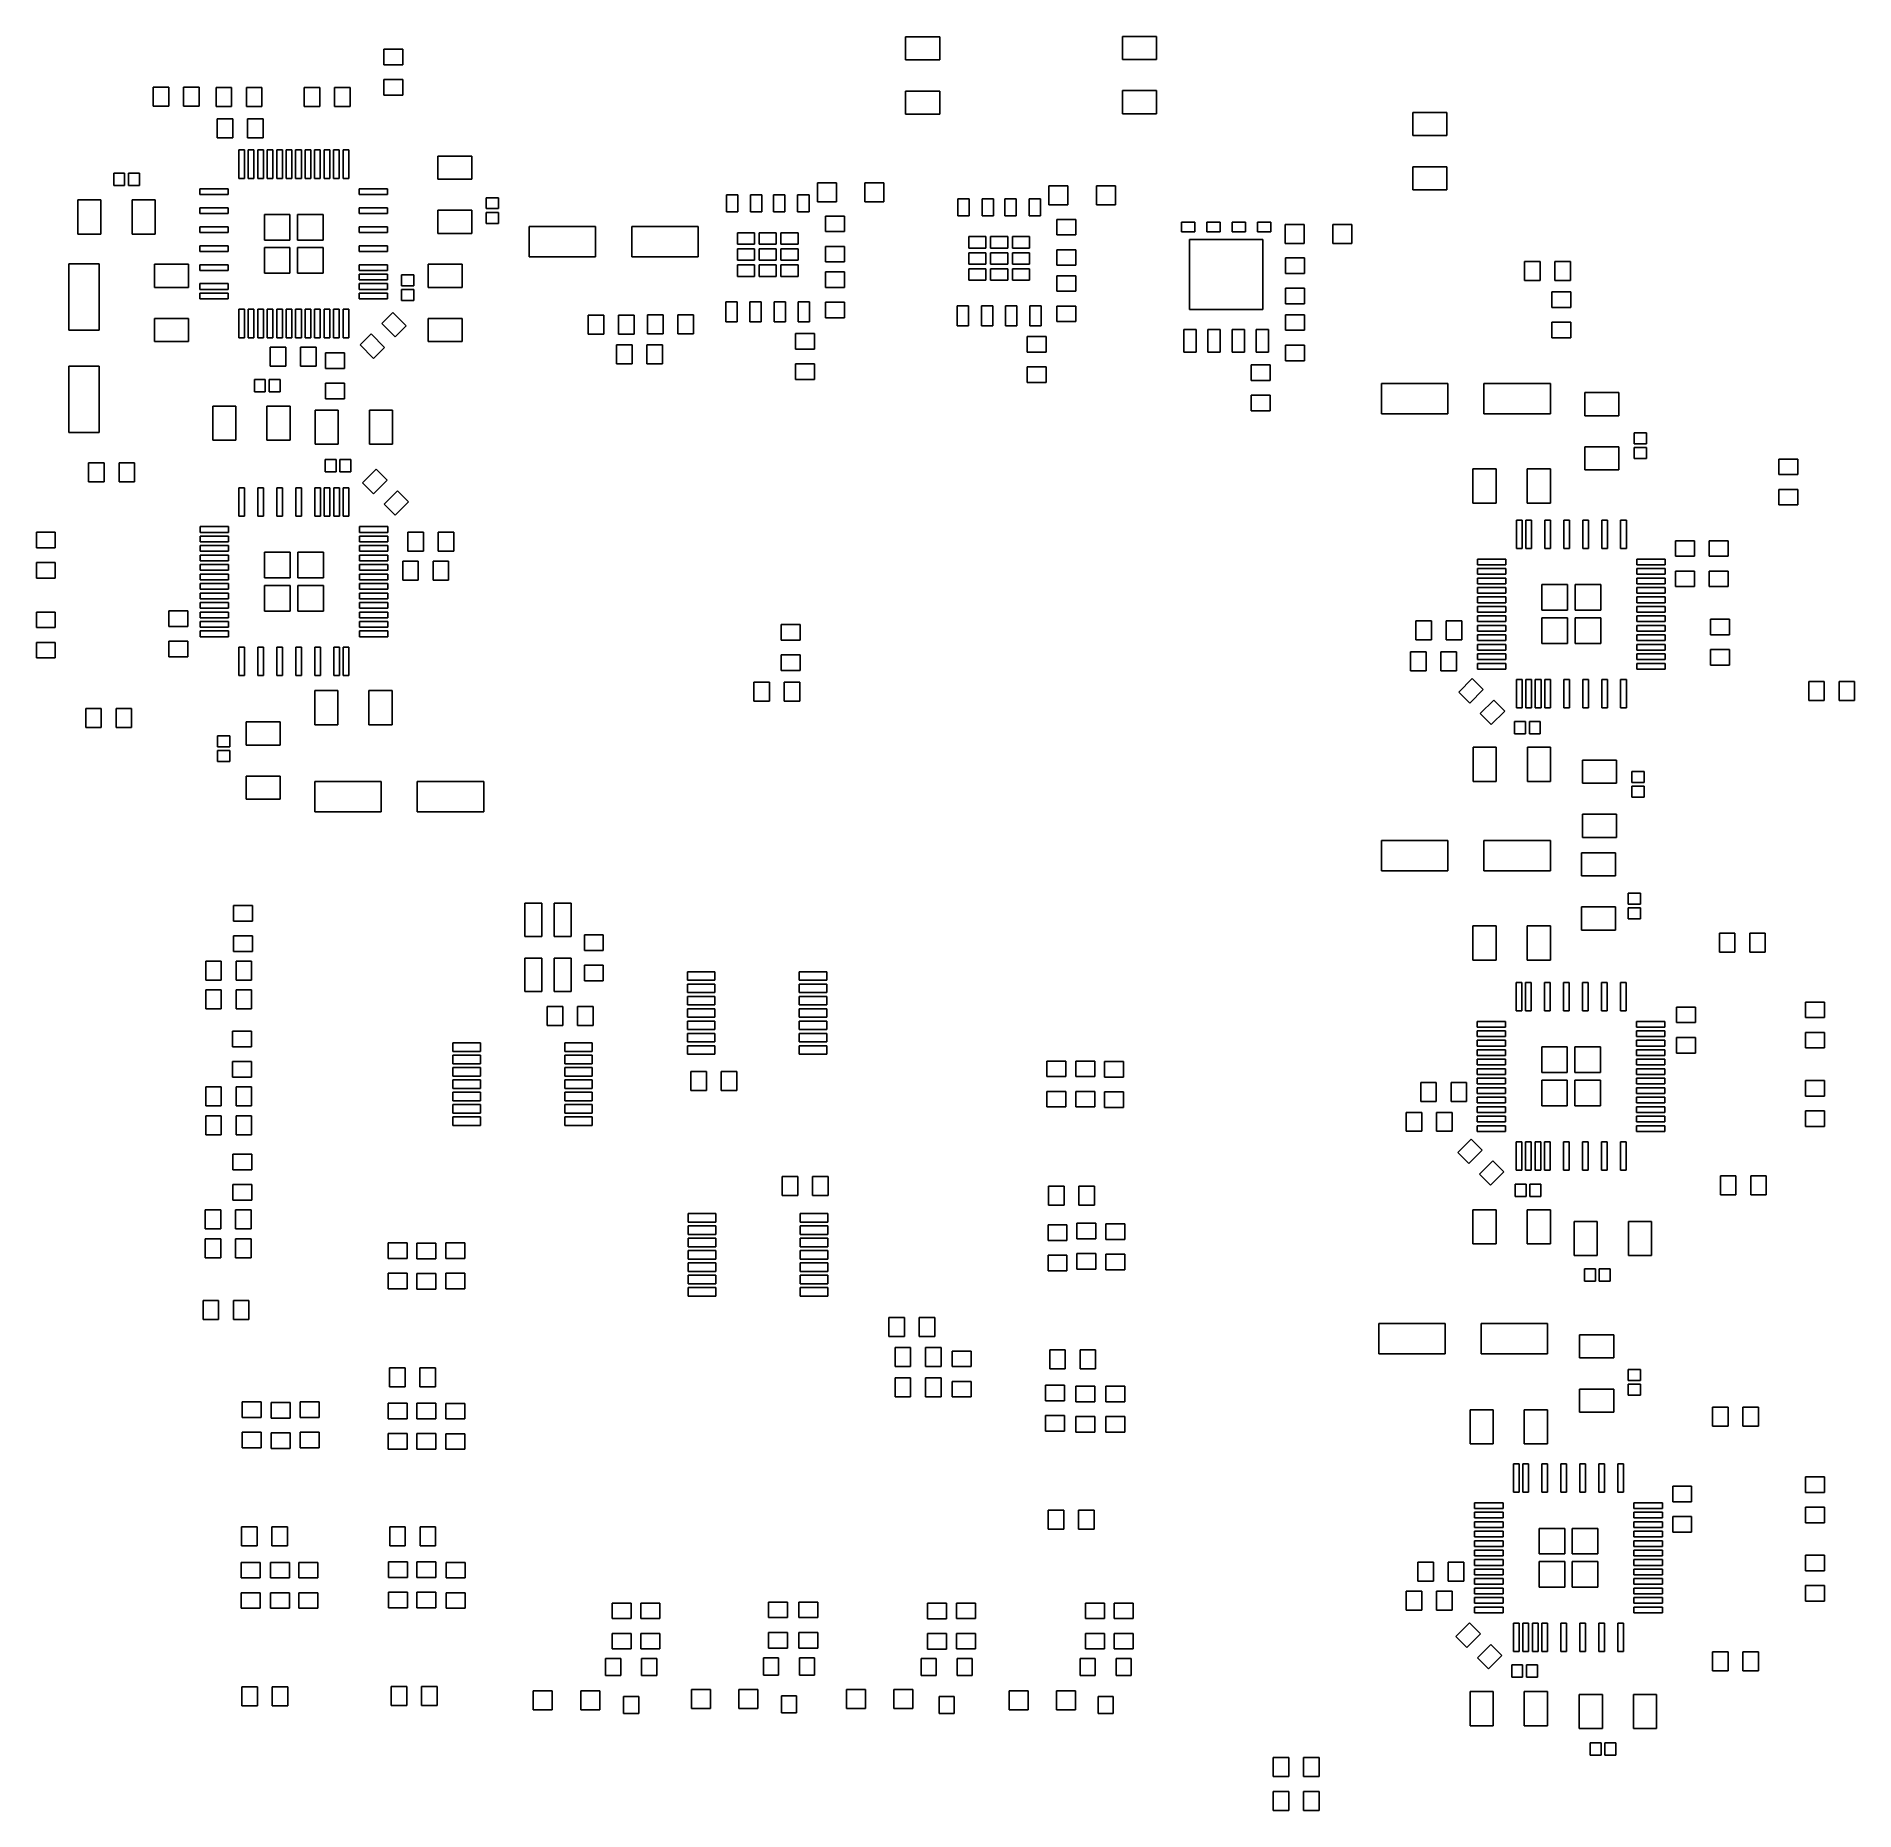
# Model space of a CAD drawing. Extents: x 21.7 to 117.6, y -114.1 to -20.5.
import ezdxf

# ---------------------------------------------------------------- set-up
doc = ezdxf.new("R2010")
doc.units = 0
doc.header["$MEASUREMENT"] = 0
doc.layers.add('BLACK', color=7, linetype='CONTINUOUS')

msp = doc.modelspace()

# ---------------------------------------------------------------- linework, layer by layer
at = {"layer": 'BLACK', "linetype": 'CONTINUOUS'}
for p, q in [((67.553, -21.7936), (67.553, -20.5736)), ((67.553, -20.5736), (69.353, -20.5736)), ((69.353, -20.5736), (69.353, -21.7936)), ((78.983, -21.7682), (78.983, -20.5482)), ((78.983, -20.5482), (80.783, -20.5482)), ((80.783, -20.5482), (80.783, -21.7682)), ((40.0384, -22.0508), (40.0384, -21.2308)), ((40.0384, -21.2308), (41.0384, -21.2308)), ((41.0384, -21.2308), (41.0384, -22.0508)), ((69.353, -21.7936), (67.553, -21.7936)), ((80.783, -21.7682), (78.983, -21.7682)), ((41.0384, -22.0508), (40.0384, -22.0508)), ((40.0384, -23.6508), (40.0384, -22.8308)), ((40.0384, -22.8308), (41.0384, -22.8308)), ((41.0384, -22.8308), (41.0384, -23.6508)), ((27.8856, -24.2236), (27.8856, -23.2236)), ((27.8856, -23.2236), (28.7056, -23.2236)), ((28.7056, -23.2236), (28.7056, -24.2236)), ((29.4856, -24.2236), (29.4856, -23.2236)), ((29.4856, -23.2236), (30.3056, -23.2236)), ((30.3056, -23.2236), (30.3056, -24.2236)), ((31.2005, -24.249), (31.2005, -23.249)), ((31.2005, -23.249), (32.0205, -23.249)), ((32.0205, -23.249), (32.0205, -24.249)), ((32.8005, -24.249), (32.8005, -23.249)), ((32.8005, -23.249), (33.6205, -23.249)), ((33.6205, -23.249), (33.6205, -24.249)), ((35.8485, -24.249), (35.8485, -23.249)), ((35.8485, -23.249), (36.6685, -23.249)), ((36.6685, -23.249), (36.6685, -24.249)), ((37.4485, -24.249), (37.4485, -23.249)), ((37.4485, -23.249), (38.2685, -23.249)), ((38.2685, -23.249), (38.2685, -24.249)), ((41.0384, -23.6508), (40.0384, -23.6508)), ((67.553, -24.6536), (67.553, -23.4336)), ((67.553, -23.4336), (69.353, -23.4336)), ((69.353, -23.4336), (69.353, -24.6536)), ((78.983, -24.6282), (78.983, -23.4082)), ((78.983, -23.4082), (80.783, -23.4082)), ((80.783, -23.4082), (80.783, -24.6282)), ((28.7056, -24.2236), (27.8856, -24.2236)), ((30.3056, -24.2236), (29.4856, -24.2236)), ((32.0205, -24.249), (31.2005, -24.249)), ((31.264, -25.9), (31.264, -24.9)), ((31.264, -24.9), (32.084, -24.9)), ((32.084, -24.9), (32.084, -25.9)), ((33.6205, -24.249), (32.8005, -24.249)), ((32.864, -25.9), (32.864, -24.9)), ((32.864, -24.9), (33.684, -24.9)), ((33.684, -24.9), (33.684, -25.9)), ((36.6685, -24.249), (35.8485, -24.249)), ((38.2685, -24.249), (37.4485, -24.249)), ((69.353, -24.6536), (67.553, -24.6536)), ((80.783, -24.6282), (78.983, -24.6282)), ((94.2992, -25.7814), (94.2992, -24.5614)), ((94.2992, -24.5614), (96.0992, -24.5614)), ((96.0992, -24.5614), (96.0992, -25.7814)), ((96.0992, -25.7814), (94.2992, -25.7814)), ((32.084, -25.9), (31.264, -25.9)), ((32.3961, -28.0354), (32.3961, -26.5354)), ((32.3961, -26.5354), (32.6961, -26.5354)), ((32.6961, -26.5354), (32.6961, -28.0354)), ((33.684, -25.9), (32.864, -25.9)), ((32.8961, -28.0354), (32.8961, -26.5354)), ((32.8961, -26.5354), (33.1961, -26.5354)), ((33.1961, -26.5354), (33.1961, -28.0354)), ((33.3961, -28.0354), (33.3961, -26.5354)), ((33.3961, -26.5354), (33.6961, -26.5354)), ((33.6961, -26.5354), (33.6961, -28.0354)), ((33.8961, -28.0354), (33.8961, -26.5354)), ((33.8961, -26.5354), (34.1961, -26.5354)), ((34.1961, -26.5354), (34.1961, -28.0354)), ((34.3961, -28.0354), (34.3961, -26.5354)), ((34.3961, -26.5354), (34.6961, -26.5354)), ((34.6961, -26.5354), (34.6961, -28.0354)), ((34.8961, -28.0354), (34.8961, -26.5354)), ((34.8961, -26.5354), (35.1961, -26.5354)), ((35.1961, -26.5354), (35.1961, -28.0354)), ((35.3961, -28.0354), (35.3961, -26.5354)), ((35.3961, -26.5354), (35.6961, -26.5354)), ((35.6961, -26.5354), (35.6961, -28.0354)), ((35.8961, -28.0354), (35.8961, -26.5354)), ((35.8961, -26.5354), (36.1961, -26.5354)), ((36.1961, -26.5354), (36.1961, -28.0354)), ((36.3961, -28.0354), (36.3961, -26.5354)), ((36.3961, -26.5354), (36.6961, -26.5354)), ((36.6961, -26.5354), (36.6961, -28.0354)), ((36.8961, -28.0354), (36.8961, -26.5354)), ((36.8961, -26.5354), (37.1961, -26.5354)), ((37.1961, -26.5354), (37.1961, -28.0354)), ((37.3961, -28.0354), (37.3961, -26.5354)), ((37.3961, -26.5354), (37.6961, -26.5354)), ((37.6961, -26.5354), (37.6961, -28.0354)), ((37.8961, -28.0354), (37.8961, -26.5354)), ((37.8961, -26.5354), (38.1961, -26.5354)), ((38.1961, -26.5354), (38.1961, -28.0354)), ((25.8046, -28.4174), (25.8046, -27.7674)), ((25.8046, -27.7674), (26.3796, -27.7674)), ((26.3796, -27.7674), (26.3796, -28.4174)), ((26.5796, -28.4174), (26.5796, -27.7674)), ((26.5796, -27.7674), (27.1546, -27.7674)), ((27.1546, -27.7674), (27.1546, -28.4174)), ((42.8896, -28.0776), (42.8896, -26.8576)), ((42.8896, -26.8576), (44.6896, -26.8576)), ((44.6896, -26.8576), (44.6896, -28.0776)), ((94.2992, -28.6414), (94.2992, -27.4214)), ((94.2992, -27.4214), (96.0992, -27.4214)), ((96.0992, -27.4214), (96.0992, -28.6414)), ((26.3796, -28.4174), (25.8046, -28.4174)), ((27.1546, -28.4174), (26.5796, -28.4174)), ((30.3461, -28.8854), (30.3461, -28.5854)), ((30.3461, -28.5854), (31.8461, -28.5854)), ((31.8461, -28.5854), (31.8461, -28.8854)), ((32.6961, -28.0354), (32.3961, -28.0354)), ((33.1961, -28.0354), (32.8961, -28.0354)), ((33.6961, -28.0354), (33.3961, -28.0354)), ((34.1961, -28.0354), (33.8961, -28.0354)), ((34.6961, -28.0354), (34.3961, -28.0354)), ((35.1961, -28.0354), (34.8961, -28.0354)), ((35.6961, -28.0354), (35.3961, -28.0354)), ((36.1961, -28.0354), (35.8961, -28.0354)), ((36.6961, -28.0354), (36.3961, -28.0354)), ((37.1961, -28.0354), (36.8961, -28.0354)), ((37.6961, -28.0354), (37.3961, -28.0354)), ((38.1961, -28.0354), (37.8961, -28.0354)), ((38.7461, -28.8854), (38.7461, -28.5854)), ((38.7461, -28.5854), (40.2461, -28.5854)), ((40.2461, -28.5854), (40.2461, -28.8854)), ((44.6896, -28.0776), (42.8896, -28.0776)), ((62.9106, -29.2782), (62.9106, -28.2782)), ((62.9106, -28.2782), (63.9106, -28.2782)), ((63.9106, -28.2782), (63.9106, -29.2782)), ((65.4106, -29.2782), (65.4106, -28.2782)), ((65.4106, -28.2782), (66.4106, -28.2782)), ((66.4106, -28.2782), (66.4106, -29.2782)), ((75.1153, -29.4306), (75.1153, -28.4306)), ((75.1153, -28.4306), (76.1153, -28.4306)), ((76.1153, -28.4306), (76.1153, -29.4306)), ((77.6153, -29.4306), (77.6153, -28.4306)), ((77.6153, -28.4306), (78.6153, -28.4306)), ((78.6153, -28.4306), (78.6153, -29.4306)), ((96.0992, -28.6414), (94.2992, -28.6414)), ((23.9112, -30.9736), (23.9112, -29.1736)), ((23.9112, -29.1736), (25.1312, -29.1736)), ((25.1312, -29.1736), (25.1312, -30.9736)), ((26.7712, -30.9736), (26.7712, -29.1736)), ((26.7712, -29.1736), (27.9912, -29.1736)), ((27.9912, -29.1736), (27.9912, -30.9736)), ((31.8461, -28.8854), (30.3461, -28.8854)), ((30.3461, -29.8854), (30.3461, -29.5854)), ((30.3461, -29.5854), (31.8461, -29.5854)), ((31.8461, -29.5854), (31.8461, -29.8854)), ((40.2461, -28.8854), (38.7461, -28.8854)), ((38.7461, -29.8854), (38.7461, -29.5854)), ((38.7461, -29.5854), (40.2461, -29.5854)), ((40.2461, -29.5854), (40.2461, -29.8854)), ((42.8896, -30.9376), (42.8896, -29.7176)), ((42.8896, -29.7176), (44.6896, -29.7176)), ((44.6896, -29.7176), (44.6896, -30.9376)), ((45.4458, -29.6308), (45.4458, -29.0558)), ((45.4458, -29.0558), (46.0958, -29.0558)), ((46.0958, -29.6308), (45.4458, -29.6308)), ((46.0958, -29.0558), (46.0958, -29.6308)), ((58.1037, -29.8006), (58.1037, -28.9006)), ((58.1037, -28.9006), (58.7037, -28.9006)), ((58.7037, -28.9006), (58.7037, -29.8006)), ((59.3837, -29.8006), (59.3837, -28.9006)), ((59.3837, -28.9006), (59.9837, -28.9006)), ((59.9837, -28.9006), (59.9837, -29.8006)), ((60.5837, -29.8006), (60.5837, -28.9006)), ((60.5837, -28.9006), (61.1837, -28.9006)), ((61.1837, -28.9006), (61.1837, -29.8006)), ((61.8637, -29.8006), (61.8637, -28.9006)), ((61.8637, -28.9006), (62.4637, -28.9006)), ((62.4637, -28.9006), (62.4637, -29.8006)), ((63.9106, -29.2782), (62.9106, -29.2782)), ((66.4106, -29.2782), (65.4106, -29.2782)), ((70.3084, -30.0062), (70.3084, -29.1062)), ((70.3084, -29.1062), (70.9084, -29.1062)), ((70.9084, -29.1062), (70.9084, -30.0062)), ((71.5884, -30.0062), (71.5884, -29.1062)), ((71.5884, -29.1062), (72.1884, -29.1062)), ((72.1884, -29.1062), (72.1884, -30.0062)), ((72.7884, -30.0062), (72.7884, -29.1062)), ((72.7884, -29.1062), (73.3884, -29.1062)), ((73.3884, -29.1062), (73.3884, -30.0062)), ((74.0684, -30.0062), (74.0684, -29.1062)), ((74.0684, -29.1062), (74.6684, -29.1062)), ((74.6684, -29.1062), (74.6684, -30.0062)), ((76.1153, -29.4306), (75.1153, -29.4306)), ((78.6153, -29.4306), (77.6153, -29.4306)), ((31.8461, -29.8854), (30.3461, -29.8854)), ((30.3461, -30.8854), (30.3461, -30.5854)), ((30.3461, -30.5854), (31.8461, -30.5854)), ((31.8461, -30.5854), (31.8461, -30.8854)), ((33.7461, -31.2854), (33.7461, -29.9354)), ((33.7461, -29.9354), (35.0961, -29.9354)), ((35.0961, -29.9354), (35.0961, -31.2854)), ((35.4961, -31.2854), (35.4961, -29.9354)), ((35.4961, -29.9354), (36.8461, -29.9354)), ((36.8461, -29.9354), (36.8461, -31.2854)), ((40.2461, -29.8854), (38.7461, -29.8854)), ((38.7461, -30.8854), (38.7461, -30.5854)), ((38.7461, -30.5854), (40.2461, -30.5854)), ((40.2461, -30.5854), (40.2461, -30.8854)), ((45.4458, -30.4058), (45.4458, -29.8308)), ((45.4458, -29.8308), (46.0958, -29.8308)), ((46.0958, -30.4058), (45.4458, -30.4058)), ((46.0958, -29.8308), (46.0958, -30.4058)), ((47.714, -32.169), (47.714, -30.569)), ((47.714, -30.569), (51.214, -30.569)), ((51.214, -30.569), (51.214, -32.169)), ((53.114, -32.169), (53.114, -30.569)), ((53.114, -30.569), (56.614, -30.569)), ((56.614, -30.569), (56.614, -32.169)), ((58.7037, -29.8006), (58.1037, -29.8006)), ((59.9837, -29.8006), (59.3837, -29.8006)), ((61.1837, -29.8006), (60.5837, -29.8006)), ((62.4637, -29.8006), (61.8637, -29.8006)), ((63.3302, -30.8394), (63.3302, -30.0194)), ((63.3302, -30.0194), (64.3302, -30.0194)), ((64.3302, -30.0194), (64.3302, -30.8394)), ((70.9084, -30.0062), (70.3084, -30.0062)), ((72.1884, -30.0062), (71.5884, -30.0062)), ((73.3884, -30.0062), (72.7884, -30.0062)), ((74.6684, -30.0062), (74.0684, -30.0062)), ((75.5349, -31.017), (75.5349, -30.197)), ((75.5349, -30.197), (76.5349, -30.197)), ((76.5349, -30.197), (76.5349, -31.017)), ((82.105, -30.8462), (82.105, -30.3462)), ((82.105, -30.3462), (82.805, -30.3462)), ((82.805, -30.3462), (82.805, -30.8462)), ((83.44, -30.8462), (83.44, -30.3462)), ((83.44, -30.3462), (84.14, -30.3462)), ((84.14, -30.3462), (84.14, -30.8462)), ((84.77, -30.8462), (84.77, -30.3462)), ((84.77, -30.3462), (85.47, -30.3462)), ((85.47, -30.3462), (85.47, -30.8462)), ((86.105, -30.8462), (86.105, -30.3462)), ((86.105, -30.3462), (86.805, -30.3462)), ((86.805, -30.3462), (86.805, -30.8462)), ((87.5764, -31.4626), (87.5764, -30.4626)), ((87.5764, -30.4626), (88.5764, -30.4626)), ((88.5764, -30.4626), (88.5764, -31.4626)), ((90.0764, -31.4626), (90.0764, -30.4626)), ((90.0764, -30.4626), (91.0764, -30.4626)), ((91.0764, -30.4626), (91.0764, -31.4626)), ((25.1312, -30.9736), (23.9112, -30.9736)), ((27.9912, -30.9736), (26.7712, -30.9736)), ((31.8461, -30.8854), (30.3461, -30.8854)), ((30.3461, -31.8854), (30.3461, -31.5854)), ((30.3461, -31.5854), (31.8461, -31.5854)), ((31.8461, -31.5854), (31.8461, -31.8854)), ((35.0961, -31.2854), (33.7461, -31.2854)), ((36.8461, -31.2854), (35.4961, -31.2854)), ((40.2461, -30.8854), (38.7461, -30.8854)), ((38.7461, -31.8854), (38.7461, -31.5854)), ((38.7461, -31.5854), (40.2461, -31.5854)), ((40.2461, -31.5854), (40.2461, -31.8854)), ((44.6896, -30.9376), (42.8896, -30.9376)), ((58.6837, -31.5006), (58.6837, -30.9006)), ((58.6837, -30.9006), (59.5837, -30.9006)), ((59.5837, -31.5006), (58.6837, -31.5006)), ((59.5837, -30.9006), (59.5837, -31.5006)), ((59.8337, -31.5006), (59.8337, -30.9006)), ((59.8337, -30.9006), (60.7337, -30.9006)), ((60.7337, -31.5006), (59.8337, -31.5006)), ((60.7337, -30.9006), (60.7337, -31.5006)), ((60.9837, -31.5006), (60.9837, -30.9006)), ((60.9837, -30.9006), (61.8837, -30.9006)), ((61.8837, -31.5006), (60.9837, -31.5006)), ((61.8837, -30.9006), (61.8837, -31.5006)), ((64.3302, -30.8394), (63.3302, -30.8394)), ((63.3302, -32.4394), (63.3302, -31.6194)), ((63.3302, -31.6194), (64.3302, -31.6194)), ((64.3302, -31.6194), (64.3302, -32.4394)), ((70.8884, -31.7062), (70.8884, -31.1062)), ((70.8884, -31.1062), (71.7884, -31.1062)), ((71.7884, -31.1062), (71.7884, -31.7062)), ((72.0384, -31.7062), (72.0384, -31.1062)), ((72.0384, -31.1062), (72.9384, -31.1062)), ((72.9384, -31.1062), (72.9384, -31.7062)), ((73.1884, -31.7062), (73.1884, -31.1062)), ((73.1884, -31.1062), (74.0884, -31.1062)), ((74.0884, -31.1062), (74.0884, -31.7062)), ((76.5349, -31.017), (75.5349, -31.017)), ((82.805, -30.8462), (82.105, -30.8462)), ((82.528, -34.9412), (82.528, -31.2512)), ((82.528, -31.2512), (86.382, -31.2512)), ((84.14, -30.8462), (83.44, -30.8462)), ((85.47, -30.8462), (84.77, -30.8462)), ((86.805, -30.8462), (86.105, -30.8462)), ((86.382, -31.2512), (86.382, -34.9412)), ((88.5764, -31.4626), (87.5764, -31.4626)), ((91.0764, -31.4626), (90.0764, -31.4626)), ((23.4316, -36.04), (23.4316, -32.54)), ((23.4316, -32.54), (25.0316, -32.54)), ((25.0316, -32.54), (25.0316, -36.04)), ((27.9544, -33.7824), (27.9544, -32.5624)), ((27.9544, -32.5624), (29.7544, -32.5624)), ((29.7544, -32.5624), (29.7544, -33.7824)), ((31.8461, -31.8854), (30.3461, -31.8854)), ((30.3461, -32.8854), (30.3461, -32.5854)), ((30.3461, -32.5854), (31.8461, -32.5854)), ((31.8461, -32.5854), (31.8461, -32.8854)), ((33.7461, -33.0354), (33.7461, -31.6854)), ((33.7461, -31.6854), (35.0961, -31.6854)), ((35.0961, -31.6854), (35.0961, -33.0354)), ((35.4961, -33.0354), (35.4961, -31.6854)), ((35.4961, -31.6854), (36.8461, -31.6854)), ((36.8461, -31.6854), (36.8461, -33.0354)), ((40.2461, -31.8854), (38.7461, -31.8854)), ((38.7461, -32.8854), (38.7461, -32.5854)), ((38.7461, -32.5854), (40.2461, -32.5854)), ((40.2461, -32.5854), (40.2461, -32.8854)), ((42.3816, -33.7824), (42.3816, -32.5624)), ((42.3816, -32.5624), (44.1816, -32.5624)), ((44.1816, -32.5624), (44.1816, -33.7824)), ((51.214, -32.169), (47.714, -32.169)), ((56.614, -32.169), (53.114, -32.169)), ((58.6837, -32.3506), (58.6837, -31.7506)), ((58.6837, -31.7506), (59.5837, -31.7506)), ((59.5837, -32.3506), (58.6837, -32.3506)), ((59.5837, -31.7506), (59.5837, -32.3506)), ((59.8337, -32.3506), (59.8337, -31.7506)), ((59.8337, -31.7506), (60.7337, -31.7506)), ((60.7337, -32.3506), (59.8337, -32.3506)), ((60.7337, -31.7506), (60.7337, -32.3506)), ((60.9837, -32.3506), (60.9837, -31.7506)), ((60.9837, -31.7506), (61.8837, -31.7506)), ((61.8837, -32.3506), (60.9837, -32.3506)), ((61.8837, -31.7506), (61.8837, -32.3506)), ((64.3302, -32.4394), (63.3302, -32.4394)), ((71.7884, -31.7062), (70.8884, -31.7062)), ((70.8884, -32.5562), (70.8884, -31.9562)), ((70.8884, -31.9562), (71.7884, -31.9562)), ((71.7884, -32.5562), (70.8884, -32.5562)), ((71.7884, -31.9562), (71.7884, -32.5562)), ((72.9384, -31.7062), (72.0384, -31.7062)), ((72.0384, -32.5562), (72.0384, -31.9562)), ((72.0384, -31.9562), (72.9384, -31.9562)), ((72.9384, -32.5562), (72.0384, -32.5562)), ((72.9384, -31.9562), (72.9384, -32.5562)), ((74.0884, -31.7062), (73.1884, -31.7062)), ((73.1884, -32.5562), (73.1884, -31.9562)), ((73.1884, -31.9562), (74.0884, -31.9562)), ((74.0884, -32.5562), (73.1884, -32.5562)), ((74.0884, -31.9562), (74.0884, -32.5562)), ((75.5349, -32.617), (75.5349, -31.797)), ((75.5349, -31.797), (76.5349, -31.797)), ((76.5349, -31.797), (76.5349, -32.617)), ((87.5872, -33.049), (87.5872, -32.229)), ((87.5872, -32.229), (88.5872, -32.229)), ((88.5872, -32.229), (88.5872, -33.049)), ((100.187, -33.4184), (100.187, -32.4184)), ((100.187, -32.4184), (101.007, -32.4184)), ((101.007, -32.4184), (101.007, -33.4184)), ((101.787, -33.4184), (101.787, -32.4184)), ((101.787, -32.4184), (102.607, -32.4184)), ((102.607, -32.4184), (102.607, -33.4184)), ((31.8461, -32.8854), (30.3461, -32.8854)), ((35.0961, -33.0354), (33.7461, -33.0354)), ((36.8461, -33.0354), (35.4961, -33.0354)), ((40.2461, -32.8854), (38.7461, -32.8854)), ((38.7461, -33.3854), (38.7461, -33.0854)), ((38.7461, -33.0854), (40.2461, -33.0854)), ((40.2461, -33.3854), (38.7461, -33.3854)), ((40.2461, -33.0854), (40.2461, -33.3854)), ((40.9754, -33.6948), (40.9754, -33.1198)), ((40.9754, -33.1198), (41.6254, -33.1198)), ((41.6254, -33.1198), (41.6254, -33.6948)), ((58.6837, -33.2006), (58.6837, -32.6006)), ((58.6837, -32.6006), (59.5837, -32.6006)), ((59.5837, -33.2006), (58.6837, -33.2006)), ((59.5837, -32.6006), (59.5837, -33.2006)), ((59.8337, -33.2006), (59.8337, -32.6006)), ((59.8337, -32.6006), (60.7337, -32.6006)), ((60.7337, -33.2006), (59.8337, -33.2006)), ((60.7337, -32.6006), (60.7337, -33.2006)), ((60.9837, -33.2006), (60.9837, -32.6006)), ((60.9837, -32.6006), (61.8837, -32.6006)), ((61.8837, -33.2006), (60.9837, -33.2006)), ((61.8837, -32.6006), (61.8837, -33.2006)), ((63.3302, -33.7858), (63.3302, -32.9658)), ((63.3302, -32.9658), (64.3302, -32.9658)), ((64.3302, -32.9658), (64.3302, -33.7858)), ((70.8884, -33.4062), (70.8884, -32.8062)), ((70.8884, -32.8062), (71.7884, -32.8062)), ((71.7884, -33.4062), (70.8884, -33.4062)), ((71.7884, -32.8062), (71.7884, -33.4062)), ((72.0384, -33.4062), (72.0384, -32.8062)), ((72.0384, -32.8062), (72.9384, -32.8062)), ((72.9384, -33.4062), (72.0384, -33.4062)), ((72.9384, -32.8062), (72.9384, -33.4062)), ((73.1884, -33.4062), (73.1884, -32.8062)), ((73.1884, -32.8062), (74.0884, -32.8062)), ((74.0884, -33.4062), (73.1884, -33.4062)), ((74.0884, -32.8062), (74.0884, -33.4062)), ((76.5349, -32.617), (75.5349, -32.617)), ((75.5349, -33.989), (75.5349, -33.169)), ((75.5349, -33.169), (76.5349, -33.169)), ((76.5349, -33.169), (76.5349, -33.989)), ((88.5872, -33.049), (87.5872, -33.049)), ((101.007, -33.4184), (100.187, -33.4184)), ((102.607, -33.4184), (101.787, -33.4184)), ((29.7544, -33.7824), (27.9544, -33.7824)), ((30.3461, -33.8854), (30.3461, -33.5854)), ((30.3461, -33.5854), (31.8461, -33.5854)), ((31.8461, -33.8854), (30.3461, -33.8854)), ((30.3461, -34.3854), (30.3461, -34.0854)), ((30.3461, -34.0854), (31.8461, -34.0854)), ((31.8461, -34.3854), (30.3461, -34.3854)), ((31.8461, -33.5854), (31.8461, -33.8854)), ((31.8461, -34.0854), (31.8461, -34.3854)), ((38.7461, -33.8854), (38.7461, -33.5854)), ((38.7461, -33.5854), (40.2461, -33.5854)), ((40.2461, -33.8854), (38.7461, -33.8854)), ((38.7461, -34.3854), (38.7461, -34.0854)), ((38.7461, -34.0854), (40.2461, -34.0854)), ((40.2461, -34.3854), (38.7461, -34.3854)), ((40.2461, -33.5854), (40.2461, -33.8854)), ((40.2461, -34.0854), (40.2461, -34.3854)), ((41.6254, -33.6948), (40.9754, -33.6948)), ((40.9754, -34.4698), (40.9754, -33.8948)), ((40.9754, -33.8948), (41.6254, -33.8948)), ((41.6254, -34.4698), (40.9754, -34.4698)), ((41.6254, -33.8948), (41.6254, -34.4698)), ((44.1816, -33.7824), (42.3816, -33.7824)), ((64.3302, -33.7858), (63.3302, -33.7858)), ((76.5349, -33.989), (75.5349, -33.989)), ((87.5872, -34.649), (87.5872, -33.829)), ((87.5872, -33.829), (88.5872, -33.829)), ((88.5872, -33.829), (88.5872, -34.649)), ((101.633, -34.8398), (101.633, -34.0198)), ((101.633, -34.0198), (102.633, -34.0198)), ((102.633, -34.0198), (102.633, -34.8398)), ((27.9544, -36.6424), (27.9544, -35.4224)), ((27.9544, -35.4224), (29.7544, -35.4224)), ((29.7544, -35.4224), (29.7544, -36.6424)), ((32.3961, -36.4354), (32.3961, -34.9354)), ((32.3961, -34.9354), (32.6961, -34.9354)), ((32.6961, -34.9354), (32.6961, -36.4354)), ((32.8961, -36.4354), (32.8961, -34.9354)), ((32.8961, -34.9354), (33.1961, -34.9354)), ((33.1961, -34.9354), (33.1961, -36.4354)), ((33.3961, -36.4354), (33.3961, -34.9354)), ((33.3961, -34.9354), (33.6961, -34.9354)), ((33.6961, -34.9354), (33.6961, -36.4354)), ((33.8961, -36.4354), (33.8961, -34.9354)), ((33.8961, -34.9354), (34.1961, -34.9354)), ((34.1961, -34.9354), (34.1961, -36.4354)), ((34.3961, -36.4354), (34.3961, -34.9354)), ((34.3961, -34.9354), (34.6961, -34.9354)), ((34.6961, -34.9354), (34.6961, -36.4354)), ((34.8961, -36.4354), (34.8961, -34.9354)), ((34.8961, -34.9354), (35.1961, -34.9354)), ((35.1961, -34.9354), (35.1961, -36.4354)), ((35.3961, -36.4354), (35.3961, -34.9354)), ((35.3961, -34.9354), (35.6961, -34.9354)), ((35.6961, -34.9354), (35.6961, -36.4354)), ((35.8961, -36.4354), (35.8961, -34.9354)), ((35.8961, -34.9354), (36.1961, -34.9354)), ((36.1961, -34.9354), (36.1961, -36.4354)), ((36.3961, -36.4354), (36.3961, -34.9354)), ((36.3961, -34.9354), (36.6961, -34.9354)), ((36.6961, -34.9354), (36.6961, -36.4354)), ((36.8961, -36.4354), (36.8961, -34.9354)), ((36.8961, -34.9354), (37.1961, -34.9354)), ((37.1961, -34.9354), (37.1961, -36.4354)), ((37.3961, -36.4354), (37.3961, -34.9354)), ((37.3961, -34.9354), (37.6961, -34.9354)), ((37.6961, -34.9354), (37.6961, -36.4354)), ((37.8961, -36.4354), (37.8961, -34.9354)), ((37.8961, -34.9354), (38.1961, -34.9354)), ((38.1961, -34.9354), (38.1961, -36.4354)), ((39.933, -35.6869), (40.5129, -35.107)), ((40.5129, -35.107), (41.22, -35.8141)), ((42.3816, -36.6424), (42.3816, -35.4224)), ((42.3816, -35.4224), (44.1816, -35.4224)), ((44.1816, -35.4224), (44.1816, -36.6424)), ((50.822, -36.2505), (50.822, -35.2505)), ((50.822, -35.2505), (51.642, -35.2505)), ((51.642, -35.2505), (51.642, -36.2505)), ((52.422, -36.2505), (52.422, -35.2505)), ((52.422, -35.2505), (53.242, -35.2505)), ((53.242, -35.2505), (53.242, -36.2505)), ((53.9462, -36.2378), (53.9462, -35.2378)), ((53.9462, -35.2378), (54.7662, -35.2378)), ((54.7662, -35.2378), (54.7662, -36.2378)), ((55.5462, -36.2378), (55.5462, -35.2378)), ((55.5462, -35.2378), (56.3662, -35.2378)), ((56.3662, -35.2378), (56.3662, -36.2378)), ((58.0737, -35.5956), (58.0737, -34.5456)), ((58.0737, -34.5456), (58.6737, -34.5456)), ((58.6737, -34.5456), (58.6737, -35.5956)), ((59.3437, -35.5956), (59.3437, -34.5456)), ((59.3437, -34.5456), (59.9437, -34.5456)), ((59.9437, -34.5456), (59.9437, -35.5956)), ((60.6237, -35.5956), (60.6237, -34.5456)), ((60.6237, -34.5456), (61.2237, -34.5456)), ((61.2237, -34.5456), (61.2237, -35.5956)), ((61.8937, -35.5956), (61.8937, -34.5456)), ((61.8937, -34.5456), (62.4937, -34.5456)), ((62.4937, -34.5456), (62.4937, -35.5956)), ((63.3302, -35.3858), (63.3302, -34.5658)), ((63.3302, -34.5658), (64.3302, -34.5658)), ((64.3302, -35.3858), (63.3302, -35.3858)), ((64.3302, -34.5658), (64.3302, -35.3858)), ((70.2784, -35.8012), (70.2784, -34.7512)), ((70.2784, -34.7512), (70.8784, -34.7512)), ((70.8784, -34.7512), (70.8784, -35.8012)), ((71.5484, -35.8012), (71.5484, -34.7512)), ((71.5484, -34.7512), (72.1484, -34.7512)), ((72.1484, -34.7512), (72.1484, -35.8012)), ((72.8284, -35.8012), (72.8284, -34.7512)), ((72.8284, -34.7512), (73.4284, -34.7512)), ((73.4284, -34.7512), (73.4284, -35.8012)), ((74.0984, -35.8012), (74.0984, -34.7512)), ((74.0984, -34.7512), (74.6984, -34.7512)), ((74.6984, -34.7512), (74.6984, -35.8012)), ((75.5349, -35.589), (75.5349, -34.769)), ((75.5349, -34.769), (76.5349, -34.769)), ((76.5349, -34.769), (76.5349, -35.589)), ((86.382, -34.9412), (82.528, -34.9412)), ((88.5872, -34.649), (87.5872, -34.649)), ((87.5872, -36.0462), (87.5872, -35.2262)), ((87.5872, -35.2262), (88.5872, -35.2262)), ((88.5872, -35.2262), (88.5872, -36.0462)), ((102.633, -34.8398), (101.633, -34.8398)), ((25.0316, -36.04), (23.4316, -36.04)), ((38.8017, -36.8182), (39.3815, -36.2384)), ((39.3815, -36.2384), (40.0886, -36.9455)), ((40.6401, -36.394), (39.933, -35.6869)), ((41.22, -35.8141), (40.6401, -36.394)), ((51.642, -36.2505), (50.822, -36.2505)), ((53.242, -36.2505), (52.422, -36.2505)), ((54.7662, -36.2378), (53.9462, -36.2378)), ((56.3662, -36.2378), (55.5462, -36.2378)), ((58.6737, -35.5956), (58.0737, -35.5956)), ((59.9437, -35.5956), (59.3437, -35.5956)), ((61.2237, -35.5956), (60.6237, -35.5956)), ((61.7554, -37.037), (61.7554, -36.217)), ((61.7554, -36.217), (62.7554, -36.217)), ((62.4937, -35.5956), (61.8937, -35.5956)), ((62.7554, -36.217), (62.7554, -37.037)), ((70.8784, -35.8012), (70.2784, -35.8012)), ((72.1484, -35.8012), (71.5484, -35.8012)), ((73.4284, -35.8012), (72.8284, -35.8012)), ((73.9601, -37.1894), (73.9601, -36.3694)), ((73.9601, -36.3694), (74.9601, -36.3694)), ((74.6984, -35.8012), (74.0984, -35.8012)), ((74.9601, -36.3694), (74.9601, -37.1894)), ((76.5349, -35.589), (75.5349, -35.589)), ((82.225, -37.1962), (82.225, -35.9962)), ((82.225, -35.9962), (82.875, -35.9962)), ((82.875, -35.9962), (82.875, -37.1962)), ((83.495, -37.1962), (83.495, -35.9962)), ((83.495, -35.9962), (84.145, -35.9962)), ((84.145, -35.9962), (84.145, -37.1962)), ((84.765, -37.1962), (84.765, -35.9962)), ((84.765, -35.9962), (85.415, -35.9962)), ((85.415, -35.9962), (85.415, -37.1962)), ((86.035, -37.1962), (86.035, -35.9962)), ((86.035, -35.9962), (86.685, -35.9962)), ((86.685, -35.9962), (86.685, -37.1962)), ((88.5872, -36.0462), (87.5872, -36.0462)), ((101.633, -36.4398), (101.633, -35.6198)), ((101.633, -35.6198), (102.633, -35.6198)), ((102.633, -35.6198), (102.633, -36.4398)), ((29.7544, -36.6424), (27.9544, -36.6424)), ((32.6961, -36.4354), (32.3961, -36.4354)), ((33.1961, -36.4354), (32.8961, -36.4354)), ((33.6961, -36.4354), (33.3961, -36.4354)), ((34.1961, -36.4354), (33.8961, -36.4354)), ((34.058, -37.9396), (34.058, -36.9396)), ((34.058, -36.9396), (34.878, -36.9396)), ((34.6961, -36.4354), (34.3961, -36.4354)), ((34.878, -36.9396), (34.878, -37.9396)), ((35.1961, -36.4354), (34.8961, -36.4354)), ((35.6961, -36.4354), (35.3961, -36.4354)), ((35.658, -37.9396), (35.658, -36.9396)), ((35.658, -36.9396), (36.478, -36.9396)), ((36.1961, -36.4354), (35.8961, -36.4354)), ((36.6961, -36.4354), (36.3961, -36.4354)), ((36.478, -36.9396), (36.478, -37.9396)), ((37.1961, -36.4354), (36.8961, -36.4354)), ((36.965, -38.053), (36.965, -37.233)), ((36.965, -37.233), (37.965, -37.233)), ((37.6961, -36.4354), (37.3961, -36.4354)), ((38.1961, -36.4354), (37.8961, -36.4354)), ((37.965, -37.233), (37.965, -38.053)), ((39.5088, -37.5253), (38.8017, -36.8182)), ((40.0886, -36.9455), (39.5088, -37.5253)), ((44.1816, -36.6424), (42.3816, -36.6424)), ((52.3204, -37.8126), (52.3204, -36.8126)), ((52.3204, -36.8126), (53.1404, -36.8126)), ((53.1404, -36.8126), (53.1404, -37.8126)), ((53.9204, -37.8126), (53.9204, -36.8126)), ((53.9204, -36.8126), (54.7404, -36.8126)), ((54.7404, -36.8126), (54.7404, -37.8126)), ((62.7554, -37.037), (61.7554, -37.037)), ((74.9601, -37.1894), (73.9601, -37.1894)), ((82.875, -37.1962), (82.225, -37.1962)), ((84.145, -37.1962), (83.495, -37.1962)), ((85.415, -37.1962), (84.765, -37.1962)), ((86.685, -37.1962), (86.035, -37.1962)), ((87.5872, -37.6462), (87.5872, -36.8262)), ((87.5872, -36.8262), (88.5872, -36.8262)), ((88.5872, -36.8262), (88.5872, -37.6462)), ((102.633, -36.4398), (101.633, -36.4398)), ((23.4316, -41.44), (23.4316, -37.94)), ((23.4316, -37.94), (25.0316, -37.94)), ((25.0316, -37.94), (25.0316, -41.44)), ((34.878, -37.9396), (34.058, -37.9396)), ((36.478, -37.9396), (35.658, -37.9396)), ((37.965, -38.053), (36.965, -38.053)), ((53.1404, -37.8126), (52.3204, -37.8126)), ((54.7404, -37.8126), (53.9204, -37.8126)), ((61.7554, -38.637), (61.7554, -37.817)), ((61.7554, -37.817), (62.7554, -37.817)), ((62.7554, -37.817), (62.7554, -38.637)), ((73.9601, -38.7894), (73.9601, -37.9694)), ((73.9601, -37.9694), (74.9601, -37.9694)), ((74.9601, -37.9694), (74.9601, -38.7894)), ((85.7838, -38.688), (85.7838, -37.868)), ((85.7838, -37.868), (86.7838, -37.868)), ((86.7838, -37.868), (86.7838, -38.688)), ((88.5872, -37.6462), (87.5872, -37.6462)), ((33.2214, -39.2886), (33.2214, -38.6386)), ((33.2214, -38.6386), (33.7964, -38.6386)), ((33.7964, -39.2886), (33.2214, -39.2886)), ((33.7964, -38.6386), (33.7964, -39.2886)), ((33.9964, -39.2886), (33.9964, -38.6386)), ((33.9964, -38.6386), (34.5714, -38.6386)), ((34.5714, -39.2886), (33.9964, -39.2886)), ((34.5714, -38.6386), (34.5714, -39.2886)), ((36.965, -39.653), (36.965, -38.833)), ((36.965, -38.833), (37.965, -38.833)), ((37.965, -38.833), (37.965, -39.653)), ((62.7554, -38.637), (61.7554, -38.637)), ((74.9601, -38.7894), (73.9601, -38.7894)), ((86.7838, -38.688), (85.7838, -38.688)), ((92.65, -40.45), (92.65, -38.85)), ((92.65, -38.85), (96.15, -38.85)), ((96.15, -38.85), (96.15, -40.45)), ((98.05, -40.45), (98.05, -38.85)), ((98.05, -38.85), (101.55, -38.85)), ((101.55, -38.85), (101.55, -40.45)), ((31.0232, -41.8448), (31.0232, -40.0448)), ((31.0232, -40.0448), (32.2432, -40.0448)), ((32.2432, -40.0448), (32.2432, -41.8448)), ((33.8832, -41.8448), (33.8832, -40.0448)), ((33.8832, -40.0448), (35.1032, -40.0448)), ((35.1032, -40.0448), (35.1032, -41.8448)), ((36.4232, -42.048), (36.4232, -40.248)), ((36.4232, -40.248), (37.6432, -40.248)), ((37.965, -39.653), (36.965, -39.653)), ((37.6432, -40.248), (37.6432, -42.048)), ((39.2832, -42.048), (39.2832, -40.248)), ((39.2832, -40.248), (40.5032, -40.248)), ((40.5032, -40.248), (40.5032, -42.048)), ((85.7838, -40.288), (85.7838, -39.468)), ((85.7838, -39.468), (86.7838, -39.468)), ((86.7838, -39.468), (86.7838, -40.288)), ((103.367, -40.549), (103.367, -39.329)), ((103.367, -39.329), (105.167, -39.329)), ((105.167, -39.329), (105.167, -40.549)), ((86.7838, -40.288), (85.7838, -40.288)), ((96.15, -40.45), (92.65, -40.45)), ((101.55, -40.45), (98.05, -40.45)), ((105.167, -40.549), (103.367, -40.549)), ((25.0316, -41.44), (23.4316, -41.44)), ((32.2432, -41.8448), (31.0232, -41.8448)), ((35.1032, -41.8448), (33.8832, -41.8448)), ((37.6432, -42.048), (36.4232, -42.048)), ((40.5032, -42.048), (39.2832, -42.048)), ((105.974, -42.026), (105.974, -41.451)), ((105.974, -41.451), (106.624, -41.451)), ((106.624, -42.026), (105.974, -42.026)), ((106.624, -41.451), (106.624, -42.026)), ((24.482, -44.0356), (24.482, -43.0356)), ((24.482, -43.0356), (25.302, -43.0356)), ((25.302, -43.0356), (25.302, -44.0356)), ((26.082, -44.0356), (26.082, -43.0356)), ((26.082, -43.0356), (26.902, -43.0356)), ((26.902, -43.0356), (26.902, -44.0356)), ((36.955, -43.505), (36.955, -42.855)), ((36.955, -42.855), (37.53, -42.855)), ((37.53, -42.855), (37.53, -43.505)), ((37.73, -43.505), (37.73, -42.855)), ((37.73, -42.855), (38.305, -42.855)), ((38.305, -42.855), (38.305, -43.505)), ((103.367, -43.409), (103.367, -42.189)), ((103.367, -42.189), (105.167, -42.189)), ((105.167, -42.189), (105.167, -43.409)), ((105.974, -42.801), (105.974, -42.226)), ((105.974, -42.226), (106.624, -42.226)), ((106.624, -42.801), (105.974, -42.801)), ((106.624, -42.226), (106.624, -42.801)), ((113.597, -43.6536), (113.597, -42.8336)), ((113.597, -42.8336), (114.597, -42.8336)), ((114.597, -42.8336), (114.597, -43.6536)), ((25.302, -44.0356), (24.482, -44.0356)), ((26.902, -44.0356), (26.082, -44.0356)), ((37.53, -43.505), (36.955, -43.505)), ((38.305, -43.505), (37.73, -43.505)), ((38.9287, -44.0808), (39.6358, -43.3737)), ((39.5085, -44.6606), (38.9287, -44.0808)), ((40.2156, -43.9535), (39.5085, -44.6606)), ((39.6358, -43.3737), (40.2156, -43.9535)), ((97.4696, -45.15), (97.4696, -43.35)), ((97.4696, -43.35), (98.6896, -43.35)), ((98.6896, -43.35), (98.6896, -45.15)), ((100.33, -45.15), (100.33, -43.35)), ((100.33, -43.35), (101.55, -43.35)), ((101.55, -43.35), (101.55, -45.15)), ((105.167, -43.409), (103.367, -43.409)), ((114.597, -43.6536), (113.597, -43.6536)), ((32.4062, -45.8467), (32.4062, -44.3467)), ((32.4062, -44.3467), (32.7062, -44.3467)), ((32.7062, -44.3467), (32.7062, -45.8467)), ((33.4062, -45.8467), (33.4062, -44.3467)), ((33.4062, -44.3467), (33.7062, -44.3467)), ((33.7062, -44.3467), (33.7062, -45.8467)), ((34.4062, -45.8467), (34.4062, -44.3467)), ((34.4062, -44.3467), (34.7062, -44.3467)), ((34.7062, -44.3467), (34.7062, -45.8467)), ((35.4062, -45.8467), (35.4062, -44.3467)), ((35.4062, -44.3467), (35.7062, -44.3467)), ((35.7062, -44.3467), (35.7062, -45.8467)), ((36.4062, -45.8467), (36.4062, -44.3467)), ((36.4062, -44.3467), (36.7062, -44.3467)), ((36.7062, -44.3467), (36.7062, -45.8467)), ((36.9062, -45.8467), (36.9062, -44.3467)), ((36.9062, -44.3467), (37.2062, -44.3467)), ((37.2062, -44.3467), (37.2062, -45.8467)), ((37.4062, -45.8467), (37.4062, -44.3467)), ((37.4062, -44.3467), (37.7062, -44.3467)), ((37.7062, -44.3467), (37.7062, -45.8467)), ((37.9062, -45.8467), (37.9062, -44.3467)), ((37.9062, -44.3467), (38.2062, -44.3467)), ((38.2062, -44.3467), (38.2062, -45.8467)), ((40.06, -45.2121), (40.7671, -44.505)), ((40.7671, -44.505), (41.347, -45.0849)), ((113.597, -45.2536), (113.597, -44.4336)), ((113.597, -44.4336), (114.597, -44.4336)), ((114.597, -44.4336), (114.597, -45.2536)), ((32.7062, -45.8467), (32.4062, -45.8467)), ((33.7062, -45.8467), (33.4062, -45.8467)), ((34.7062, -45.8467), (34.4062, -45.8467)), ((35.7062, -45.8467), (35.4062, -45.8467)), ((36.7062, -45.8467), (36.4062, -45.8467)), ((37.2062, -45.8467), (36.9062, -45.8467)), ((37.7062, -45.8467), (37.4062, -45.8467)), ((38.2062, -45.8467), (37.9062, -45.8467)), ((40.6399, -45.792), (40.06, -45.2121)), ((41.347, -45.0849), (40.6399, -45.792)), ((98.6896, -45.15), (97.4696, -45.15)), ((101.55, -45.15), (100.33, -45.15)), ((114.597, -45.2536), (113.597, -45.2536)), ((21.725, -47.5145), (21.725, -46.6945)), ((21.725, -46.6945), (22.725, -46.6945)), ((22.725, -46.6945), (22.725, -47.5145)), ((30.3562, -46.6967), (30.3562, -46.3967)), ((30.3562, -46.3967), (31.8562, -46.3967)), ((31.8562, -46.6967), (30.3562, -46.6967)), ((30.3562, -47.1967), (30.3562, -46.8967)), ((30.3562, -46.8967), (31.8562, -46.8967)), ((31.8562, -46.3967), (31.8562, -46.6967)), ((31.8562, -46.8967), (31.8562, -47.1967)), ((38.7562, -46.6967), (38.7562, -46.3967)), ((38.7562, -46.3967), (40.2562, -46.3967)), ((40.2562, -46.6967), (38.7562, -46.6967)), ((38.7562, -47.1967), (38.7562, -46.8967)), ((38.7562, -46.8967), (40.2562, -46.8967)), ((40.2562, -46.3967), (40.2562, -46.6967)), ((40.2562, -46.8967), (40.2562, -47.1967)), ((41.3095, -47.6805), (41.3095, -46.6805)), ((41.3095, -46.6805), (42.1295, -46.6805)), ((42.1295, -46.6805), (42.1295, -47.6805)), ((42.9095, -47.6805), (42.9095, -46.6805)), ((42.9095, -46.6805), (43.7295, -46.6805)), ((43.7295, -46.6805), (43.7295, -47.6805)), ((99.757, -47.5545), (99.757, -46.0545)), ((99.757, -46.0545), (100.057, -46.0545)), ((100.057, -46.0545), (100.057, -47.5545)), ((100.257, -47.5545), (100.257, -46.0545)), ((100.257, -46.0545), (100.557, -46.0545)), ((100.557, -46.0545), (100.557, -47.5545)), ((101.257, -47.5545), (101.257, -46.0545)), ((101.257, -46.0545), (101.557, -46.0545)), ((101.557, -46.0545), (101.557, -47.5545)), ((102.257, -47.5545), (102.257, -46.0545)), ((102.257, -46.0545), (102.557, -46.0545)), ((102.557, -46.0545), (102.557, -47.5545)), ((103.257, -47.5545), (103.257, -46.0545)), ((103.257, -46.0545), (103.557, -46.0545)), ((103.557, -46.0545), (103.557, -47.5545)), ((104.257, -47.5545), (104.257, -46.0545)), ((104.257, -46.0545), (104.557, -46.0545)), ((104.557, -46.0545), (104.557, -47.5545)), ((105.257, -47.5545), (105.257, -46.0545)), ((105.257, -46.0545), (105.557, -46.0545)), ((105.557, -46.0545), (105.557, -47.5545)), ((22.725, -47.5145), (21.725, -47.5145)), ((31.8562, -47.1967), (30.3562, -47.1967)), ((30.3562, -47.6967), (30.3562, -47.3967)), ((30.3562, -47.3967), (31.8562, -47.3967)), ((31.8562, -47.6967), (30.3562, -47.6967)), ((30.3562, -48.1967), (30.3562, -47.8967)), ((30.3562, -47.8967), (31.8562, -47.8967)), ((31.8562, -47.3967), (31.8562, -47.6967)), ((31.8562, -47.8967), (31.8562, -48.1967)), ((33.7562, -49.0967), (33.7562, -47.7467)), ((33.7562, -47.7467), (35.1062, -47.7467)), ((35.1062, -47.7467), (35.1062, -49.0967)), ((35.5062, -49.0967), (35.5062, -47.7467)), ((35.5062, -47.7467), (36.8562, -47.7467)), ((36.8562, -47.7467), (36.8562, -49.0967)), ((40.2562, -47.1967), (38.7562, -47.1967)), ((38.7562, -47.6967), (38.7562, -47.3967)), ((38.7562, -47.3967), (40.2562, -47.3967)), ((40.2562, -47.6967), (38.7562, -47.6967)), ((38.7562, -48.1967), (38.7562, -47.8967)), ((38.7562, -47.8967), (40.2562, -47.8967)), ((40.2562, -47.3967), (40.2562, -47.6967)), ((40.2562, -47.8967), (40.2562, -48.1967)), ((42.1295, -47.6805), (41.3095, -47.6805)), ((43.7295, -47.6805), (42.9095, -47.6805)), ((100.057, -47.5545), (99.757, -47.5545)), ((100.557, -47.5545), (100.257, -47.5545)), ((101.557, -47.5545), (101.257, -47.5545)), ((102.557, -47.5545), (102.257, -47.5545)), ((103.557, -47.5545), (103.257, -47.5545)), ((104.557, -47.5545), (104.257, -47.5545)), ((105.557, -47.5545), (105.257, -47.5545)), ((108.15, -47.96), (108.15, -47.14)), ((108.15, -47.14), (109.15, -47.14)), ((109.15, -47.14), (109.15, -47.96)), ((109.926, -47.959), (109.926, -47.139)), ((109.926, -47.139), (110.926, -47.139)), ((110.926, -47.139), (110.926, -47.959)), ((21.725, -49.1145), (21.725, -48.2945)), ((21.725, -48.2945), (22.725, -48.2945)), ((22.725, -48.2945), (22.725, -49.1145)), ((31.8562, -48.1967), (30.3562, -48.1967)), ((30.3562, -48.6967), (30.3562, -48.3967)), ((30.3562, -48.3967), (31.8562, -48.3967)), ((31.8562, -48.6967), (30.3562, -48.6967)), ((31.8562, -48.3967), (31.8562, -48.6967)), ((40.2562, -48.1967), (38.7562, -48.1967)), ((38.7562, -48.6967), (38.7562, -48.3967)), ((38.7562, -48.3967), (40.2562, -48.3967)), ((40.2562, -48.6967), (38.7562, -48.6967)), ((40.2562, -48.3967), (40.2562, -48.6967)), ((41.0428, -49.2172), (41.0428, -48.2172)), ((41.0428, -48.2172), (41.8628, -48.2172)), ((41.8628, -48.2172), (41.8628, -49.2172)), ((42.6428, -49.2172), (42.6428, -48.2172)), ((42.6428, -48.2172), (43.4628, -48.2172)), ((43.4628, -48.2172), (43.4628, -49.2172)), ((97.707, -48.4045), (97.707, -48.1045)), ((97.707, -48.1045), (99.207, -48.1045)), ((99.207, -48.4045), (97.707, -48.4045)), ((97.707, -48.9045), (97.707, -48.6045)), ((97.707, -48.6045), (99.207, -48.6045)), ((99.207, -48.1045), (99.207, -48.4045)), ((99.207, -48.6045), (99.207, -48.9045)), ((106.107, -48.4045), (106.107, -48.1045)), ((106.107, -48.1045), (107.607, -48.1045)), ((107.607, -48.4045), (106.107, -48.4045)), ((106.107, -48.9045), (106.107, -48.6045)), ((106.107, -48.6045), (107.607, -48.6045)), ((107.607, -48.1045), (107.607, -48.4045)), ((107.607, -48.6045), (107.607, -48.9045)), ((109.15, -47.96), (108.15, -47.96)), ((108.15, -49.56), (108.15, -48.74)), ((108.15, -48.74), (109.15, -48.74)), ((109.15, -48.74), (109.15, -49.56)), ((110.926, -47.959), (109.926, -47.959)), ((109.926, -49.559), (109.926, -48.739)), ((109.926, -48.739), (110.926, -48.739)), ((110.926, -48.739), (110.926, -49.559)), ((22.725, -49.1145), (21.725, -49.1145)), ((30.3562, -49.1967), (30.3562, -48.8967)), ((30.3562, -48.8967), (31.8562, -48.8967)), ((31.8562, -49.1967), (30.3562, -49.1967)), ((30.3562, -49.6967), (30.3562, -49.3967)), ((30.3562, -49.3967), (31.8562, -49.3967)), ((31.8562, -49.6967), (30.3562, -49.6967)), ((31.8562, -48.8967), (31.8562, -49.1967)), ((31.8562, -49.3967), (31.8562, -49.6967)), ((35.1062, -49.0967), (33.7562, -49.0967)), ((33.7562, -50.8467), (33.7562, -49.4967)), ((33.7562, -49.4967), (35.1062, -49.4967)), ((35.1062, -49.4967), (35.1062, -50.8467)), ((36.8562, -49.0967), (35.5062, -49.0967)), ((35.5062, -50.8467), (35.5062, -49.4967)), ((35.5062, -49.4967), (36.8562, -49.4967)), ((36.8562, -49.4967), (36.8562, -50.8467)), ((38.7562, -49.1967), (38.7562, -48.8967)), ((38.7562, -48.8967), (40.2562, -48.8967)), ((40.2562, -49.1967), (38.7562, -49.1967)), ((38.7562, -49.6967), (38.7562, -49.3967)), ((38.7562, -49.3967), (40.2562, -49.3967)), ((40.2562, -49.6967), (38.7562, -49.6967)), ((40.2562, -48.8967), (40.2562, -49.1967)), ((40.2562, -49.3967), (40.2562, -49.6967)), ((41.8628, -49.2172), (41.0428, -49.2172)), ((43.4628, -49.2172), (42.6428, -49.2172)), ((99.207, -48.9045), (97.707, -48.9045)), ((97.707, -49.4045), (97.707, -49.1045)), ((97.707, -49.1045), (99.207, -49.1045)), ((99.207, -49.4045), (97.707, -49.4045)), ((97.707, -49.9045), (97.707, -49.6045)), ((97.707, -49.6045), (99.207, -49.6045)), ((99.207, -49.1045), (99.207, -49.4045)), ((99.207, -49.6045), (99.207, -49.9045)), ((101.107, -50.8045), (101.107, -49.4545)), ((101.107, -49.4545), (102.457, -49.4545)), ((102.457, -49.4545), (102.457, -50.8045)), ((102.857, -50.8045), (102.857, -49.4545)), ((102.857, -49.4545), (104.207, -49.4545)), ((104.207, -49.4545), (104.207, -50.8045)), ((107.607, -48.9045), (106.107, -48.9045)), ((106.107, -49.4045), (106.107, -49.1045)), ((106.107, -49.1045), (107.607, -49.1045)), ((107.607, -49.4045), (106.107, -49.4045)), ((106.107, -49.9045), (106.107, -49.6045)), ((106.107, -49.6045), (107.607, -49.6045)), ((107.607, -49.1045), (107.607, -49.4045)), ((107.607, -49.6045), (107.607, -49.9045)), ((109.15, -49.56), (108.15, -49.56)), ((110.926, -49.559), (109.926, -49.559)), ((30.3562, -50.1967), (30.3562, -49.8967)), ((30.3562, -49.8967), (31.8562, -49.8967)), ((31.8562, -50.1967), (30.3562, -50.1967)), ((30.3562, -50.6967), (30.3562, -50.3967)), ((30.3562, -50.3967), (31.8562, -50.3967)), ((31.8562, -50.6967), (30.3562, -50.6967)), ((31.8562, -49.8967), (31.8562, -50.1967)), ((31.8562, -50.3967), (31.8562, -50.6967)), ((38.7562, -50.1967), (38.7562, -49.8967)), ((38.7562, -49.8967), (40.2562, -49.8967)), ((40.2562, -50.1967), (38.7562, -50.1967)), ((38.7562, -50.6967), (38.7562, -50.3967)), ((38.7562, -50.3967), (40.2562, -50.3967)), ((40.2562, -50.6967), (38.7562, -50.6967)), ((40.2562, -49.8967), (40.2562, -50.1967)), ((40.2562, -50.3967), (40.2562, -50.6967)), ((99.207, -49.9045), (97.707, -49.9045)), ((97.707, -50.4045), (97.707, -50.1045)), ((97.707, -50.1045), (99.207, -50.1045)), ((99.207, -50.4045), (97.707, -50.4045)), ((97.707, -50.9045), (97.707, -50.6045)), ((97.707, -50.6045), (99.207, -50.6045)), ((99.207, -50.1045), (99.207, -50.4045)), ((99.207, -50.6045), (99.207, -50.9045)), ((102.457, -50.8045), (101.107, -50.8045)), ((104.207, -50.8045), (102.857, -50.8045)), ((107.607, -49.9045), (106.107, -49.9045)), ((106.107, -50.4045), (106.107, -50.1045)), ((106.107, -50.1045), (107.607, -50.1045)), ((107.607, -50.4045), (106.107, -50.4045)), ((106.107, -50.9045), (106.107, -50.6045)), ((106.107, -50.6045), (107.607, -50.6045)), ((107.607, -50.1045), (107.607, -50.4045)), ((107.607, -50.6045), (107.607, -50.9045)), ((21.725, -51.718), (21.725, -50.898)), ((21.725, -50.898), (22.725, -50.898)), ((22.725, -51.718), (21.725, -51.718)), ((22.725, -50.898), (22.725, -51.718)), ((28.71, -51.6545), (28.71, -50.8345)), ((28.71, -50.8345), (29.71, -50.8345)), ((29.71, -51.6545), (28.71, -51.6545)), ((29.71, -50.8345), (29.71, -51.6545)), ((30.3562, -51.1967), (30.3562, -50.8967)), ((30.3562, -50.8967), (31.8562, -50.8967)), ((31.8562, -51.1967), (30.3562, -51.1967)), ((30.3562, -51.6967), (30.3562, -51.3967)), ((30.3562, -51.3967), (31.8562, -51.3967)), ((31.8562, -51.6967), (30.3562, -51.6967)), ((31.8562, -50.8967), (31.8562, -51.1967)), ((31.8562, -51.3967), (31.8562, -51.6967)), ((35.1062, -50.8467), (33.7562, -50.8467)), ((36.8562, -50.8467), (35.5062, -50.8467)), ((38.7562, -51.1967), (38.7562, -50.8967)), ((38.7562, -50.8967), (40.2562, -50.8967)), ((40.2562, -51.1967), (38.7562, -51.1967)), ((38.7562, -51.6967), (38.7562, -51.3967)), ((38.7562, -51.3967), (40.2562, -51.3967)), ((40.2562, -51.6967), (38.7562, -51.6967)), ((40.2562, -50.8967), (40.2562, -51.1967)), ((40.2562, -51.3967), (40.2562, -51.6967)), ((60.9934, -52.3786), (60.9934, -51.5586)), ((60.9934, -51.5586), (61.9934, -51.5586)), ((61.9934, -51.5586), (61.9934, -52.3786)), ((94.4592, -52.3668), (94.4592, -51.3668)), ((94.4592, -51.3668), (95.2792, -51.3668)), ((95.2792, -51.3668), (95.2792, -52.3668)), ((96.0592, -52.3668), (96.0592, -51.3668)), ((96.0592, -51.3668), (96.8792, -51.3668)), ((96.8792, -51.3668), (96.8792, -52.3668)), ((99.207, -50.9045), (97.707, -50.9045)), ((97.707, -51.4045), (97.707, -51.1045)), ((97.707, -51.1045), (99.207, -51.1045)), ((99.207, -51.4045), (97.707, -51.4045)), ((97.707, -51.9045), (97.707, -51.6045)), ((97.707, -51.6045), (99.207, -51.6045)), ((99.207, -51.1045), (99.207, -51.4045)), ((99.207, -51.6045), (99.207, -51.9045)), ((101.107, -52.5545), (101.107, -51.2045)), ((101.107, -51.2045), (102.457, -51.2045)), ((102.457, -51.2045), (102.457, -52.5545)), ((102.857, -52.5545), (102.857, -51.2045)), ((102.857, -51.2045), (104.207, -51.2045)), ((104.207, -51.2045), (104.207, -52.5545)), ((107.607, -50.9045), (106.107, -50.9045)), ((106.107, -51.4045), (106.107, -51.1045)), ((106.107, -51.1045), (107.607, -51.1045)), ((107.607, -51.4045), (106.107, -51.4045)), ((106.107, -51.9045), (106.107, -51.6045)), ((106.107, -51.6045), (107.607, -51.6045)), ((107.607, -51.1045), (107.607, -51.4045)), ((107.607, -51.6045), (107.607, -51.9045)), ((109.99, -52.099), (109.99, -51.279)), ((109.99, -51.279), (110.99, -51.279)), ((110.99, -51.279), (110.99, -52.099)), ((21.725, -53.318), (21.725, -52.498)), ((21.725, -52.498), (22.725, -52.498)), ((22.725, -52.498), (22.725, -53.318)), ((28.71, -53.2545), (28.71, -52.4345)), ((28.71, -52.4345), (29.71, -52.4345)), ((29.71, -52.4345), (29.71, -53.2545)), ((30.3562, -52.1967), (30.3562, -51.8967)), ((30.3562, -51.8967), (31.8562, -51.8967)), ((31.8562, -52.1967), (30.3562, -52.1967)), ((31.8562, -51.8967), (31.8562, -52.1967)), ((38.7562, -52.1967), (38.7562, -51.8967)), ((38.7562, -51.8967), (40.2562, -51.8967)), ((40.2562, -52.1967), (38.7562, -52.1967)), ((40.2562, -51.8967), (40.2562, -52.1967)), ((61.9934, -52.3786), (60.9934, -52.3786)), ((95.2792, -52.3668), (94.4592, -52.3668)), ((96.8792, -52.3668), (96.0592, -52.3668)), ((99.207, -51.9045), (97.707, -51.9045)), ((97.707, -52.4045), (97.707, -52.1045)), ((97.707, -52.1045), (99.207, -52.1045)), ((99.207, -52.4045), (97.707, -52.4045)), ((97.707, -52.9045), (97.707, -52.6045)), ((97.707, -52.6045), (99.207, -52.6045)), ((99.207, -52.1045), (99.207, -52.4045)), ((99.207, -52.6045), (99.207, -52.9045)), ((102.457, -52.5545), (101.107, -52.5545)), ((104.207, -52.5545), (102.857, -52.5545)), ((107.607, -51.9045), (106.107, -51.9045)), ((106.107, -52.4045), (106.107, -52.1045)), ((106.107, -52.1045), (107.607, -52.1045)), ((107.607, -52.4045), (106.107, -52.4045)), ((106.107, -52.9045), (106.107, -52.6045)), ((106.107, -52.6045), (107.607, -52.6045)), ((107.607, -52.1045), (107.607, -52.4045)), ((107.607, -52.6045), (107.607, -52.9045)), ((110.99, -52.099), (109.99, -52.099)), ((22.725, -53.318), (21.725, -53.318)), ((29.71, -53.2545), (28.71, -53.2545)), ((32.4062, -54.2467), (32.4062, -52.7467)), ((32.4062, -52.7467), (32.7062, -52.7467)), ((32.7062, -52.7467), (32.7062, -54.2467)), ((33.4062, -54.2467), (33.4062, -52.7467)), ((33.4062, -52.7467), (33.7062, -52.7467)), ((33.7062, -52.7467), (33.7062, -54.2467)), ((34.4062, -54.2467), (34.4062, -52.7467)), ((34.4062, -52.7467), (34.7062, -52.7467)), ((34.7062, -52.7467), (34.7062, -54.2467)), ((35.4062, -54.2467), (35.4062, -52.7467)), ((35.4062, -52.7467), (35.7062, -52.7467)), ((35.7062, -52.7467), (35.7062, -54.2467)), ((36.4062, -54.2467), (36.4062, -52.7467)), ((36.4062, -52.7467), (36.7062, -52.7467)), ((36.7062, -52.7467), (36.7062, -54.2467)), ((37.4062, -54.2467), (37.4062, -52.7467)), ((37.4062, -52.7467), (37.7062, -52.7467)), ((37.7062, -52.7467), (37.7062, -54.2467)), ((37.9062, -54.2467), (37.9062, -52.7467)), ((37.9062, -52.7467), (38.2062, -52.7467)), ((38.2062, -52.7467), (38.2062, -54.2467)), ((60.9934, -53.9786), (60.9934, -53.1586)), ((60.9934, -53.1586), (61.9934, -53.1586)), ((61.9934, -53.1586), (61.9934, -53.9786)), ((94.1796, -53.9924), (94.1796, -52.9924)), ((94.1796, -52.9924), (94.9996, -52.9924)), ((94.9996, -52.9924), (94.9996, -53.9924)), ((95.7796, -53.9924), (95.7796, -52.9924)), ((95.7796, -52.9924), (96.5996, -52.9924)), ((96.5996, -52.9924), (96.5996, -53.9924)), ((99.207, -52.9045), (97.707, -52.9045)), ((97.707, -53.4045), (97.707, -53.1045)), ((97.707, -53.1045), (99.207, -53.1045)), ((99.207, -53.4045), (97.707, -53.4045)), ((97.707, -53.9045), (97.707, -53.6045)), ((97.707, -53.6045), (99.207, -53.6045)), ((99.207, -53.1045), (99.207, -53.4045)), ((99.207, -53.6045), (99.207, -53.9045)), ((107.607, -52.9045), (106.107, -52.9045)), ((106.107, -53.4045), (106.107, -53.1045)), ((106.107, -53.1045), (107.607, -53.1045)), ((107.607, -53.4045), (106.107, -53.4045)), ((106.107, -53.9045), (106.107, -53.6045)), ((106.107, -53.6045), (107.607, -53.6045)), ((107.607, -53.1045), (107.607, -53.4045)), ((107.607, -53.6045), (107.607, -53.9045)), ((109.99, -53.699), (109.99, -52.879)), ((109.99, -52.879), (110.99, -52.879)), ((110.99, -52.879), (110.99, -53.699)), ((32.7062, -54.2467), (32.4062, -54.2467)), ((33.7062, -54.2467), (33.4062, -54.2467)), ((34.7062, -54.2467), (34.4062, -54.2467)), ((35.7062, -54.2467), (35.4062, -54.2467)), ((36.7062, -54.2467), (36.4062, -54.2467)), ((37.7062, -54.2467), (37.4062, -54.2467)), ((38.2062, -54.2467), (37.9062, -54.2467)), ((59.5594, -55.5926), (59.5594, -54.5926)), ((59.5594, -54.5926), (60.3794, -54.5926)), ((60.3794, -54.5926), (60.3794, -55.5926)), ((61.9934, -53.9786), (60.9934, -53.9786)), ((61.1594, -55.5926), (61.1594, -54.5926)), ((61.1594, -54.5926), (61.9794, -54.5926)), ((61.9794, -54.5926), (61.9794, -55.5926)), ((94.9996, -53.9924), (94.1796, -53.9924)), ((96.5996, -53.9924), (95.7796, -53.9924)), ((96.7264, -55.1171), (97.4335, -54.41)), ((97.4335, -54.41), (98.0133, -54.9898)), ((99.207, -53.9045), (97.707, -53.9045)), ((99.757, -55.9545), (99.757, -54.4545)), ((99.757, -54.4545), (100.057, -54.4545)), ((100.057, -54.4545), (100.057, -55.9545)), ((100.257, -55.9545), (100.257, -54.4545)), ((100.257, -54.4545), (100.557, -54.4545)), ((100.557, -54.4545), (100.557, -55.9545)), ((100.757, -55.9545), (100.757, -54.4545)), ((100.757, -54.4545), (101.057, -54.4545)), ((101.057, -54.4545), (101.057, -55.9545)), ((101.257, -55.9545), (101.257, -54.4545)), ((101.257, -54.4545), (101.557, -54.4545)), ((101.557, -54.4545), (101.557, -55.9545)), ((102.257, -55.9545), (102.257, -54.4545)), ((102.257, -54.4545), (102.557, -54.4545)), ((102.557, -54.4545), (102.557, -55.9545)), ((103.257, -55.9545), (103.257, -54.4545)), ((103.257, -54.4545), (103.557, -54.4545)), ((103.557, -54.4545), (103.557, -55.9545)), ((104.257, -55.9545), (104.257, -54.4545)), ((104.257, -54.4545), (104.557, -54.4545)), ((104.557, -54.4545), (104.557, -55.9545)), ((105.257, -55.9545), (105.257, -54.4545)), ((105.257, -54.4545), (105.557, -54.4545)), ((105.557, -54.4545), (105.557, -55.9545)), ((107.607, -53.9045), (106.107, -53.9045)), ((110.99, -53.699), (109.99, -53.699)), ((115.173, -55.5672), (115.173, -54.5672)), ((115.173, -54.5672), (115.993, -54.5672)), ((115.993, -54.5672), (115.993, -55.5672)), ((116.773, -55.5672), (116.773, -54.5672)), ((116.773, -54.5672), (117.593, -54.5672)), ((117.593, -54.5672), (117.593, -55.5672)), ((36.4, -56.84), (36.4, -55.04)), ((36.4, -55.04), (37.62, -55.04)), ((37.62, -55.04), (37.62, -56.84)), ((39.26, -56.84), (39.26, -55.04)), ((39.26, -55.04), (40.48, -55.04)), ((40.48, -55.04), (40.48, -56.84)), ((60.3794, -55.5926), (59.5594, -55.5926)), ((61.9794, -55.5926), (61.1594, -55.5926)), ((97.3062, -55.6969), (96.7264, -55.1171)), ((98.0133, -54.9898), (97.3062, -55.6969)), ((97.8577, -56.2484), (98.5648, -55.5413)), ((98.5648, -55.5413), (99.1447, -56.1212)), ((115.993, -55.5672), (115.173, -55.5672)), ((117.593, -55.5672), (116.773, -55.5672)), ((24.3296, -56.9896), (24.3296, -55.9896)), ((24.3296, -55.9896), (25.1496, -55.9896)), ((25.1496, -55.9896), (25.1496, -56.9896)), ((25.9296, -56.9896), (25.9296, -55.9896)), ((25.9296, -55.9896), (26.7496, -55.9896)), ((26.7496, -55.9896), (26.7496, -56.9896)), ((98.4376, -56.8283), (97.8577, -56.2484)), ((99.1447, -56.1212), (98.4376, -56.8283)), ((100.057, -55.9545), (99.757, -55.9545)), ((100.557, -55.9545), (100.257, -55.9545)), ((101.057, -55.9545), (100.757, -55.9545)), ((101.557, -55.9545), (101.257, -55.9545)), ((102.557, -55.9545), (102.257, -55.9545)), ((103.557, -55.9545), (103.257, -55.9545)), ((104.557, -55.9545), (104.257, -55.9545)), ((105.557, -55.9545), (105.257, -55.9545)), ((25.1496, -56.9896), (24.3296, -56.9896)), ((26.7496, -56.9896), (25.9296, -56.9896)), ((31.2726, -58.0024), (31.2726, -57.4274)), ((31.2726, -57.4274), (31.9226, -57.4274)), ((31.9226, -57.4274), (31.9226, -58.0024)), ((32.7804, -57.9124), (32.7804, -56.6924)), ((32.7804, -56.6924), (34.5804, -56.6924)), ((34.5804, -56.6924), (34.5804, -57.9124)), ((37.62, -56.84), (36.4, -56.84)), ((40.48, -56.84), (39.26, -56.84)), ((99.6678, -57.3226), (99.6678, -56.6726)), ((99.6678, -56.6726), (100.243, -56.6726)), ((100.243, -57.3226), (99.6678, -57.3226)), ((100.243, -56.6726), (100.243, -57.3226)), ((100.443, -57.3226), (100.443, -56.6726)), ((100.443, -56.6726), (101.018, -56.6726)), ((101.018, -57.3226), (100.443, -57.3226)), ((101.018, -56.6726), (101.018, -57.3226)), ((31.9226, -58.0024), (31.2726, -58.0024)), ((31.2726, -58.7774), (31.2726, -58.2024)), ((31.2726, -58.2024), (31.9226, -58.2024)), ((31.9226, -58.2024), (31.9226, -58.7774)), ((34.5804, -57.9124), (32.7804, -57.9124)), ((97.4772, -59.828), (97.4772, -58.028)), ((97.4772, -58.028), (98.6972, -58.028)), ((98.6972, -58.028), (98.6972, -59.828)), ((100.337, -59.828), (100.337, -58.028)), ((100.337, -58.028), (101.557, -58.028)), ((101.557, -58.028), (101.557, -59.828)), ((31.9226, -58.7774), (31.2726, -58.7774)), ((103.24, -59.919), (103.24, -58.699)), ((103.24, -58.699), (105.04, -58.699)), ((105.04, -58.699), (105.04, -59.919)), ((105.847, -59.882), (105.847, -59.307)), ((105.847, -59.307), (106.497, -59.307)), ((106.497, -59.307), (106.497, -59.882)), ((32.7804, -60.7724), (32.7804, -59.5524)), ((32.7804, -59.5524), (34.5804, -59.5524)), ((34.5804, -59.5524), (34.5804, -60.7724)), ((36.41, -61.44), (36.41, -59.84)), ((36.41, -59.84), (39.91, -59.84)), ((39.91, -59.84), (39.91, -61.44)), ((41.81, -61.44), (41.81, -59.84)), ((41.81, -59.84), (45.31, -59.84)), ((45.31, -59.84), (45.31, -61.44)), ((98.6972, -59.828), (97.4772, -59.828)), ((101.557, -59.828), (100.337, -59.828)), ((105.04, -59.919), (103.24, -59.919)), ((106.497, -59.882), (105.847, -59.882)), ((105.847, -60.657), (105.847, -60.082)), ((105.847, -60.082), (106.497, -60.082)), ((106.497, -60.082), (106.497, -60.657)), ((34.5804, -60.7724), (32.7804, -60.7724)), ((106.497, -60.657), (105.847, -60.657)), ((39.91, -61.44), (36.41, -61.44)), ((45.31, -61.44), (41.81, -61.44)), ((103.24, -62.779), (103.24, -61.559)), ((103.24, -61.559), (105.04, -61.559)), ((105.04, -61.559), (105.04, -62.779)), ((92.65, -64.55), (92.65, -62.95)), ((92.65, -62.95), (96.15, -62.95)), ((96.15, -62.95), (96.15, -64.55)), ((98.05, -64.55), (98.05, -62.95)), ((98.05, -62.95), (101.55, -62.95)), ((101.55, -62.95), (101.55, -64.55)), ((105.04, -62.779), (103.24, -62.779)), ((103.189, -64.806), (103.189, -63.586)), ((103.189, -63.586), (104.989, -63.586)), ((104.989, -63.586), (104.989, -64.806)), ((96.15, -64.55), (92.65, -64.55)), ((101.55, -64.55), (98.05, -64.55)), ((104.989, -64.806), (103.189, -64.806)), ((105.644, -66.2956), (105.644, -65.7206)), ((105.644, -65.7206), (106.294, -65.7206)), ((106.294, -65.7206), (106.294, -66.2956)), ((32.1136, -67.1868), (32.1136, -66.3668)), ((32.1136, -66.3668), (33.1136, -66.3668)), ((33.1136, -66.3668), (33.1136, -67.1868)), ((47.4795, -68.005), (47.4795, -66.255)), ((47.4795, -66.255), (48.3795, -66.255)), ((48.3795, -66.255), (48.3795, -68.005)), ((49.0295, -68.005), (49.0295, -66.255)), ((49.0295, -66.255), (49.9295, -66.255)), ((49.9295, -66.255), (49.9295, -68.005)), ((103.189, -67.666), (103.189, -66.446)), ((103.189, -66.446), (104.989, -66.446)), ((104.989, -66.446), (104.989, -67.666)), ((106.294, -66.2956), (105.644, -66.2956)), ((105.644, -67.0706), (105.644, -66.4956)), ((105.644, -66.4956), (106.294, -66.4956)), ((106.294, -67.0706), (105.644, -67.0706)), ((106.294, -66.4956), (106.294, -67.0706)), ((33.1136, -67.1868), (32.1136, -67.1868)), ((32.1136, -68.7868), (32.1136, -67.9668)), ((32.1136, -67.9668), (33.1136, -67.9668)), ((33.1136, -67.9668), (33.1136, -68.7868)), ((48.3795, -68.005), (47.4795, -68.005)), ((49.9295, -68.005), (49.0295, -68.005)), ((50.6175, -68.736), (50.6175, -67.916)), ((50.6175, -67.916), (51.6175, -67.916)), ((51.6175, -67.916), (51.6175, -68.736)), ((97.4696, -69.25), (97.4696, -67.45)), ((97.4696, -67.45), (98.6896, -67.45)), ((98.6896, -67.45), (98.6896, -69.25)), ((100.33, -69.25), (100.33, -67.45)), ((100.33, -67.45), (101.55, -67.45)), ((101.55, -67.45), (101.55, -69.25)), ((104.989, -67.666), (103.189, -67.666)), ((110.461, -68.826), (110.461, -67.826)), ((110.461, -67.826), (111.281, -67.826)), ((111.281, -67.826), (111.281, -68.826)), ((112.061, -68.826), (112.061, -67.826)), ((112.061, -67.826), (112.881, -67.826)), ((112.881, -67.826), (112.881, -68.826)), ((33.1136, -68.7868), (32.1136, -68.7868)), ((51.6175, -68.736), (50.6175, -68.736)), ((111.281, -68.826), (110.461, -68.826)), ((112.881, -68.826), (112.061, -68.826)), ((30.6544, -70.2992), (30.6544, -69.2992)), ((30.6544, -69.2992), (31.4744, -69.2992)), ((31.4744, -69.2992), (31.4744, -70.2992)), ((32.2544, -70.2992), (32.2544, -69.2992)), ((32.2544, -69.2992), (33.0744, -69.2992)), ((33.0744, -69.2992), (33.0744, -70.2992)), ((47.4795, -70.905), (47.4795, -69.155)), ((47.4795, -69.155), (48.3795, -69.155)), ((48.3795, -69.155), (48.3795, -70.905)), ((49.0295, -70.905), (49.0295, -69.155)), ((49.0295, -69.155), (49.9295, -69.155)), ((49.9295, -69.155), (49.9295, -70.905)), ((50.6175, -70.336), (50.6175, -69.516)), ((50.6175, -69.516), (51.6175, -69.516)), ((51.6175, -69.516), (51.6175, -70.336)), ((56.0507, -70.3104), (56.0507, -69.8604)), ((56.0507, -69.8604), (57.5007, -69.8604)), ((57.5007, -69.8604), (57.5007, -70.3104)), ((61.9507, -70.3104), (61.9507, -69.8604)), ((61.9507, -69.8604), (63.4007, -69.8604)), ((63.4007, -69.8604), (63.4007, -70.3104)), ((98.6896, -69.25), (97.4696, -69.25)), ((101.55, -69.25), (100.33, -69.25)), ((31.4744, -70.2992), (30.6544, -70.2992)), ((30.6544, -71.8232), (30.6544, -70.8232)), ((30.6544, -70.8232), (31.4744, -70.8232)), ((31.4744, -70.8232), (31.4744, -71.8232)), ((33.0744, -70.2992), (32.2544, -70.2992)), ((32.2544, -71.8232), (32.2544, -70.8232)), ((32.2544, -70.8232), (33.0744, -70.8232)), ((33.0744, -70.8232), (33.0744, -71.8232)), ((48.3795, -70.905), (47.4795, -70.905)), ((49.9295, -70.905), (49.0295, -70.905)), ((51.6175, -70.336), (50.6175, -70.336)), ((57.5007, -70.3104), (56.0507, -70.3104)), ((56.0507, -70.9604), (56.0507, -70.5104)), ((56.0507, -70.5104), (57.5007, -70.5104)), ((57.5007, -70.5104), (57.5007, -70.9604)), ((63.4007, -70.3104), (61.9507, -70.3104)), ((61.9507, -70.9604), (61.9507, -70.5104)), ((61.9507, -70.5104), (63.4007, -70.5104)), ((63.4007, -70.5104), (63.4007, -70.9604)), ((99.7434, -71.9273), (99.7434, -70.4273)), ((99.7434, -70.4273), (100.043, -70.4273)), ((100.043, -70.4273), (100.043, -71.9273)), ((100.243, -71.9273), (100.243, -70.4273)), ((100.243, -70.4273), (100.543, -70.4273)), ((100.543, -70.4273), (100.543, -71.9273)), ((101.243, -71.9273), (101.243, -70.4273)), ((101.243, -70.4273), (101.543, -70.4273)), ((101.543, -70.4273), (101.543, -71.9273)), ((102.243, -71.9273), (102.243, -70.4273)), ((102.243, -70.4273), (102.543, -70.4273)), ((102.543, -70.4273), (102.543, -71.9273)), ((103.243, -71.9273), (103.243, -70.4273)), ((103.243, -70.4273), (103.543, -70.4273)), ((103.543, -70.4273), (103.543, -71.9273)), ((104.243, -71.9273), (104.243, -70.4273)), ((104.243, -70.4273), (104.543, -70.4273)), ((104.543, -70.4273), (104.543, -71.9273)), ((105.243, -71.9273), (105.243, -70.4273)), ((105.243, -70.4273), (105.543, -70.4273)), ((105.543, -70.4273), (105.543, -71.9273)), ((31.4744, -71.8232), (30.6544, -71.8232)), ((33.0744, -71.8232), (32.2544, -71.8232)), ((48.663, -72.6995), (48.663, -71.6995)), ((48.663, -71.6995), (49.483, -71.6995)), ((49.483, -71.6995), (49.483, -72.6995)), ((50.263, -72.6995), (50.263, -71.6995)), ((50.263, -71.6995), (51.083, -71.6995)), ((51.083, -71.6995), (51.083, -72.6995)), ((57.5007, -70.9604), (56.0507, -70.9604)), ((56.0507, -71.6104), (56.0507, -71.1604)), ((56.0507, -71.1604), (57.5007, -71.1604)), ((57.5007, -71.6104), (56.0507, -71.6104)), ((56.0507, -72.2604), (56.0507, -71.8104)), ((56.0507, -71.8104), (57.5007, -71.8104)), ((57.5007, -71.1604), (57.5007, -71.6104)), ((57.5007, -71.8104), (57.5007, -72.2604)), ((63.4007, -70.9604), (61.9507, -70.9604)), ((61.9507, -71.6104), (61.9507, -71.1604)), ((61.9507, -71.1604), (63.4007, -71.1604)), ((63.4007, -71.6104), (61.9507, -71.6104)), ((61.9507, -72.2604), (61.9507, -71.8104)), ((61.9507, -71.8104), (63.4007, -71.8104)), ((63.4007, -71.1604), (63.4007, -71.6104)), ((63.4007, -71.8104), (63.4007, -72.2604)), ((108.2, -72.546), (108.2, -71.726)), ((108.2, -71.726), (109.2, -71.726)), ((109.2, -71.726), (109.2, -72.546)), ((115.006, -72.2795), (115.006, -71.4595)), ((115.006, -71.4595), (116.006, -71.4595)), ((116.006, -71.4595), (116.006, -72.2795)), ((49.483, -72.6995), (48.663, -72.6995)), ((51.083, -72.6995), (50.263, -72.6995)), ((57.5007, -72.2604), (56.0507, -72.2604)), ((56.0507, -72.9104), (56.0507, -72.4604)), ((56.0507, -72.4604), (57.5007, -72.4604)), ((57.5007, -72.4604), (57.5007, -72.9104)), ((63.4007, -72.2604), (61.9507, -72.2604)), ((61.9507, -72.9104), (61.9507, -72.4604)), ((61.9507, -72.4604), (63.4007, -72.4604)), ((63.4007, -72.4604), (63.4007, -72.9104)), ((97.6934, -72.7773), (97.6934, -72.4773)), ((97.6934, -72.4773), (99.1934, -72.4773)), ((99.1934, -72.7773), (97.6934, -72.7773)), ((99.1934, -72.4773), (99.1934, -72.7773)), ((100.043, -71.9273), (99.7434, -71.9273)), ((100.543, -71.9273), (100.243, -71.9273)), ((101.543, -71.9273), (101.243, -71.9273)), ((102.543, -71.9273), (102.243, -71.9273)), ((103.543, -71.9273), (103.243, -71.9273)), ((104.543, -71.9273), (104.243, -71.9273)), ((105.543, -71.9273), (105.243, -71.9273)), ((106.093, -72.7773), (106.093, -72.4773)), ((106.093, -72.4773), (107.593, -72.4773)), ((107.593, -72.7773), (106.093, -72.7773)), ((107.593, -72.4773), (107.593, -72.7773)), ((109.2, -72.546), (108.2, -72.546)), ((116.006, -72.2795), (115.006, -72.2795)), ((32.0628, -73.8162), (32.0628, -72.9962)), ((32.0628, -72.9962), (33.0628, -72.9962)), ((33.0628, -73.8162), (32.0628, -73.8162)), ((33.0628, -72.9962), (33.0628, -73.8162)), ((43.6879, -74.0679), (43.6879, -73.6179)), ((43.6879, -73.6179), (45.1379, -73.6179)), ((45.1379, -73.6179), (45.1379, -74.0679)), ((49.5879, -74.0679), (49.5879, -73.6179)), ((49.5879, -73.6179), (51.0379, -73.6179)), ((51.0379, -73.6179), (51.0379, -74.0679)), ((57.5007, -72.9104), (56.0507, -72.9104)), ((56.0507, -73.5604), (56.0507, -73.1104)), ((56.0507, -73.1104), (57.5007, -73.1104)), ((57.5007, -73.5604), (56.0507, -73.5604)), ((56.0507, -74.2104), (56.0507, -73.7604)), ((56.0507, -73.7604), (57.5007, -73.7604)), ((57.5007, -73.1104), (57.5007, -73.5604)), ((57.5007, -73.7604), (57.5007, -74.2104)), ((63.4007, -72.9104), (61.9507, -72.9104)), ((61.9507, -73.5604), (61.9507, -73.1104)), ((61.9507, -73.1104), (63.4007, -73.1104)), ((63.4007, -73.5604), (61.9507, -73.5604)), ((61.9507, -74.2104), (61.9507, -73.7604)), ((61.9507, -73.7604), (63.4007, -73.7604)), ((63.4007, -73.1104), (63.4007, -73.5604)), ((63.4007, -73.7604), (63.4007, -74.2104)), ((97.6934, -73.2773), (97.6934, -72.9773)), ((97.6934, -72.9773), (99.1934, -72.9773)), ((99.1934, -73.2773), (97.6934, -73.2773)), ((97.6934, -73.7773), (97.6934, -73.4773)), ((97.6934, -73.4773), (99.1934, -73.4773)), ((99.1934, -73.7773), (97.6934, -73.7773)), ((99.1934, -72.9773), (99.1934, -73.2773)), ((99.1934, -73.4773), (99.1934, -73.7773)), ((106.093, -73.2773), (106.093, -72.9773)), ((106.093, -72.9773), (107.593, -72.9773)), ((107.593, -73.2773), (106.093, -73.2773)), ((106.093, -73.7773), (106.093, -73.4773)), ((106.093, -73.4773), (107.593, -73.4773)), ((107.593, -73.7773), (106.093, -73.7773)), ((107.593, -72.9773), (107.593, -73.2773)), ((107.593, -73.4773), (107.593, -73.7773)), ((108.2, -74.146), (108.2, -73.326)), ((108.2, -73.326), (109.2, -73.326)), ((109.2, -73.326), (109.2, -74.146)), ((115.006, -73.8795), (115.006, -73.0595)), ((115.006, -73.0595), (116.006, -73.0595)), ((116.006, -73.0595), (116.006, -73.8795)), ((32.0628, -75.4162), (32.0628, -74.5962)), ((32.0628, -74.5962), (33.0628, -74.5962)), ((33.0628, -74.5962), (33.0628, -75.4162)), ((45.1379, -74.0679), (43.6879, -74.0679)), ((43.6879, -74.7179), (43.6879, -74.2679)), ((43.6879, -74.2679), (45.1379, -74.2679)), ((45.1379, -74.7179), (43.6879, -74.7179)), ((45.1379, -74.2679), (45.1379, -74.7179)), ((51.0379, -74.0679), (49.5879, -74.0679)), ((49.5879, -74.7179), (49.5879, -74.2679)), ((49.5879, -74.2679), (51.0379, -74.2679)), ((51.0379, -74.7179), (49.5879, -74.7179)), ((51.0379, -74.2679), (51.0379, -74.7179)), ((57.5007, -74.2104), (56.0507, -74.2104)), ((63.4007, -74.2104), (61.9507, -74.2104)), ((75.0015, -75.391), (75.0015, -74.571)), ((75.0015, -74.571), (76.0015, -74.571)), ((76.0015, -74.571), (76.0015, -75.391)), ((76.5255, -75.391), (76.5255, -74.571)), ((76.5255, -74.571), (77.5255, -74.571)), ((77.5255, -74.571), (77.5255, -75.391)), ((78.0495, -75.4173), (78.0495, -74.5973)), ((78.0495, -74.5973), (79.0495, -74.5973)), ((79.0495, -74.5973), (79.0495, -75.4173)), ((97.6934, -74.2773), (97.6934, -73.9773)), ((97.6934, -73.9773), (99.1934, -73.9773)), ((99.1934, -74.2773), (97.6934, -74.2773)), ((97.6934, -74.7773), (97.6934, -74.4773)), ((97.6934, -74.4773), (99.1934, -74.4773)), ((99.1934, -73.9773), (99.1934, -74.2773)), ((99.1934, -74.4773), (99.1934, -74.7773)), ((101.093, -75.1773), (101.093, -73.8273)), ((101.093, -73.8273), (102.443, -73.8273)), ((102.443, -73.8273), (102.443, -75.1773)), ((102.843, -75.1773), (102.843, -73.8273)), ((102.843, -73.8273), (104.193, -73.8273)), ((104.193, -73.8273), (104.193, -75.1773)), ((106.093, -74.2773), (106.093, -73.9773)), ((106.093, -73.9773), (107.593, -73.9773)), ((107.593, -74.2773), (106.093, -74.2773)), ((106.093, -74.7773), (106.093, -74.4773)), ((106.093, -74.4773), (107.593, -74.4773)), ((107.593, -73.9773), (107.593, -74.2773)), ((107.593, -74.4773), (107.593, -74.7773)), ((109.2, -74.146), (108.2, -74.146)), ((116.006, -73.8795), (115.006, -73.8795)), ((33.0628, -75.4162), (32.0628, -75.4162)), ((43.6879, -75.3679), (43.6879, -74.9179)), ((43.6879, -74.9179), (45.1379, -74.9179)), ((45.1379, -75.3679), (43.6879, -75.3679)), ((43.6879, -76.0179), (43.6879, -75.5679)), ((43.6879, -75.5679), (45.1379, -75.5679)), ((45.1379, -74.9179), (45.1379, -75.3679)), ((45.1379, -75.5679), (45.1379, -76.0179)), ((49.5879, -75.3679), (49.5879, -74.9179)), ((49.5879, -74.9179), (51.0379, -74.9179)), ((51.0379, -75.3679), (49.5879, -75.3679)), ((49.5879, -76.0179), (49.5879, -75.5679)), ((49.5879, -75.5679), (51.0379, -75.5679)), ((51.0379, -74.9179), (51.0379, -75.3679)), ((51.0379, -75.5679), (51.0379, -76.0179)), ((56.232, -76.1285), (56.232, -75.1285)), ((56.232, -75.1285), (57.052, -75.1285)), ((57.052, -75.1285), (57.052, -76.1285)), ((57.832, -76.1285), (57.832, -75.1285)), ((57.832, -75.1285), (58.652, -75.1285)), ((58.652, -75.1285), (58.652, -76.1285)), ((76.0015, -75.391), (75.0015, -75.391)), ((77.5255, -75.391), (76.5255, -75.391)), ((79.0495, -75.4173), (78.0495, -75.4173)), ((94.7132, -76.7), (94.7132, -75.7)), ((94.7132, -75.7), (95.5332, -75.7)), ((95.5332, -75.7), (95.5332, -76.7)), ((96.3132, -76.7), (96.3132, -75.7)), ((96.3132, -75.7), (97.1332, -75.7)), ((97.1332, -75.7), (97.1332, -76.7)), ((99.1934, -74.7773), (97.6934, -74.7773)), ((97.6934, -75.2773), (97.6934, -74.9773)), ((97.6934, -74.9773), (99.1934, -74.9773)), ((99.1934, -75.2773), (97.6934, -75.2773)), ((97.6934, -75.7773), (97.6934, -75.4773)), ((97.6934, -75.4773), (99.1934, -75.4773)), ((99.1934, -74.9773), (99.1934, -75.2773)), ((99.1934, -75.4773), (99.1934, -75.7773)), ((102.443, -75.1773), (101.093, -75.1773)), ((101.093, -76.9273), (101.093, -75.5773)), ((101.093, -75.5773), (102.443, -75.5773)), ((102.443, -75.5773), (102.443, -76.9273)), ((104.193, -75.1773), (102.843, -75.1773)), ((102.843, -76.9273), (102.843, -75.5773)), ((102.843, -75.5773), (104.193, -75.5773)), ((104.193, -75.5773), (104.193, -76.9273)), ((107.593, -74.7773), (106.093, -74.7773)), ((106.093, -75.2773), (106.093, -74.9773)), ((106.093, -74.9773), (107.593, -74.9773)), ((107.593, -75.2773), (106.093, -75.2773)), ((106.093, -75.7773), (106.093, -75.4773)), ((106.093, -75.4773), (107.593, -75.4773)), ((107.593, -74.9773), (107.593, -75.2773)), ((107.593, -75.4773), (107.593, -75.7773)), ((115.006, -76.4195), (115.006, -75.5995)), ((115.006, -75.5995), (116.006, -75.5995)), ((116.006, -75.5995), (116.006, -76.4195)), ((30.6544, -76.9286), (30.6544, -75.9286)), ((30.6544, -75.9286), (31.4744, -75.9286)), ((31.4744, -75.9286), (31.4744, -76.9286)), ((32.2544, -76.9286), (32.2544, -75.9286)), ((32.2544, -75.9286), (33.0744, -75.9286)), ((33.0744, -75.9286), (33.0744, -76.9286)), ((45.1379, -76.0179), (43.6879, -76.0179)), ((43.6879, -76.6679), (43.6879, -76.2179)), ((43.6879, -76.2179), (45.1379, -76.2179)), ((45.1379, -76.6679), (43.6879, -76.6679)), ((45.1379, -76.2179), (45.1379, -76.6679)), ((51.0379, -76.0179), (49.5879, -76.0179)), ((49.5879, -76.6679), (49.5879, -76.2179)), ((49.5879, -76.2179), (51.0379, -76.2179)), ((51.0379, -76.6679), (49.5879, -76.6679)), ((51.0379, -76.2179), (51.0379, -76.6679)), ((57.052, -76.1285), (56.232, -76.1285)), ((58.652, -76.1285), (57.832, -76.1285)), ((75.0015, -76.991), (75.0015, -76.171)), ((75.0015, -76.171), (76.0015, -76.171)), ((76.0015, -76.171), (76.0015, -76.991)), ((76.5255, -76.991), (76.5255, -76.171)), ((76.5255, -76.171), (77.5255, -76.171)), ((77.5255, -76.171), (77.5255, -76.991)), ((78.0495, -77.0173), (78.0495, -76.1973)), ((78.0495, -76.1973), (79.0495, -76.1973)), ((79.0495, -76.1973), (79.0495, -77.0173)), ((99.1934, -75.7773), (97.6934, -75.7773)), ((97.6934, -76.2773), (97.6934, -75.9773)), ((97.6934, -75.9773), (99.1934, -75.9773)), ((99.1934, -76.2773), (97.6934, -76.2773)), ((97.6934, -76.7773), (97.6934, -76.4773)), ((97.6934, -76.4773), (99.1934, -76.4773)), ((99.1934, -75.9773), (99.1934, -76.2773)), ((99.1934, -76.4773), (99.1934, -76.7773)), ((107.593, -75.7773), (106.093, -75.7773)), ((106.093, -76.2773), (106.093, -75.9773)), ((106.093, -75.9773), (107.593, -75.9773)), ((107.593, -76.2773), (106.093, -76.2773)), ((106.093, -76.7773), (106.093, -76.4773)), ((106.093, -76.4773), (107.593, -76.4773)), ((107.593, -75.9773), (107.593, -76.2773)), ((107.593, -76.4773), (107.593, -76.7773)), ((116.006, -76.4195), (115.006, -76.4195)), ((31.4744, -76.9286), (30.6544, -76.9286)), ((30.6544, -78.4526), (30.6544, -77.4526)), ((30.6544, -77.4526), (31.4744, -77.4526)), ((31.4744, -77.4526), (31.4744, -78.4526)), ((33.0744, -76.9286), (32.2544, -76.9286)), ((32.2544, -78.4526), (32.2544, -77.4526)), ((32.2544, -77.4526), (33.0744, -77.4526)), ((33.0744, -77.4526), (33.0744, -78.4526)), ((43.6879, -77.3179), (43.6879, -76.8679)), ((43.6879, -76.8679), (45.1379, -76.8679)), ((45.1379, -77.3179), (43.6879, -77.3179)), ((43.6879, -77.9679), (43.6879, -77.5179)), ((43.6879, -77.5179), (45.1379, -77.5179)), ((45.1379, -76.8679), (45.1379, -77.3179)), ((45.1379, -77.5179), (45.1379, -77.9679)), ((49.5879, -77.3179), (49.5879, -76.8679)), ((49.5879, -76.8679), (51.0379, -76.8679)), ((51.0379, -77.3179), (49.5879, -77.3179)), ((49.5879, -77.9679), (49.5879, -77.5179)), ((49.5879, -77.5179), (51.0379, -77.5179)), ((51.0379, -76.8679), (51.0379, -77.3179)), ((51.0379, -77.5179), (51.0379, -77.9679)), ((76.0015, -76.991), (75.0015, -76.991)), ((77.5255, -76.991), (76.5255, -76.991)), ((79.0495, -77.0173), (78.0495, -77.0173)), ((93.9512, -78.2748), (93.9512, -77.2748)), ((93.9512, -77.2748), (94.7712, -77.2748)), ((95.5332, -76.7), (94.7132, -76.7)), ((94.7712, -77.2748), (94.7712, -78.2748)), ((95.5512, -78.2748), (95.5512, -77.2748)), ((95.5512, -77.2748), (96.3712, -77.2748)), ((97.1332, -76.7), (96.3132, -76.7)), ((96.3712, -77.2748), (96.3712, -78.2748)), ((99.1934, -76.7773), (97.6934, -76.7773)), ((97.6934, -77.2773), (97.6934, -76.9773)), ((97.6934, -76.9773), (99.1934, -76.9773)), ((99.1934, -77.2773), (97.6934, -77.2773)), ((97.6934, -77.7773), (97.6934, -77.4773)), ((97.6934, -77.4773), (99.1934, -77.4773)), ((99.1934, -76.9773), (99.1934, -77.2773)), ((99.1934, -77.4773), (99.1934, -77.7773)), ((102.443, -76.9273), (101.093, -76.9273)), ((104.193, -76.9273), (102.843, -76.9273)), ((107.593, -76.7773), (106.093, -76.7773)), ((106.093, -77.2773), (106.093, -76.9773)), ((106.093, -76.9773), (107.593, -76.9773)), ((107.593, -77.2773), (106.093, -77.2773)), ((106.093, -77.7773), (106.093, -77.4773)), ((106.093, -77.4773), (107.593, -77.4773)), ((107.593, -76.9773), (107.593, -77.2773)), ((107.593, -77.4773), (107.593, -77.7773)), ((115.006, -78.0195), (115.006, -77.1995)), ((115.006, -77.1995), (116.006, -77.1995)), ((116.006, -77.1995), (116.006, -78.0195)), ((31.4744, -78.4526), (30.6544, -78.4526)), ((33.0744, -78.4526), (32.2544, -78.4526)), ((45.1379, -77.9679), (43.6879, -77.9679)), ((51.0379, -77.9679), (49.5879, -77.9679)), ((94.7712, -78.2748), (93.9512, -78.2748)), ((96.3712, -78.2748), (95.5512, -78.2748)), ((99.1934, -77.7773), (97.6934, -77.7773)), ((97.6934, -78.2773), (97.6934, -77.9773)), ((97.6934, -77.9773), (99.1934, -77.9773)), ((99.1934, -78.2773), (97.6934, -78.2773)), ((99.1934, -77.9773), (99.1934, -78.2773)), ((107.593, -77.7773), (106.093, -77.7773)), ((106.093, -78.2773), (106.093, -77.9773)), ((106.093, -77.9773), (107.593, -77.9773)), ((107.593, -78.2773), (106.093, -78.2773)), ((107.593, -77.9773), (107.593, -78.2773)), ((116.006, -78.0195), (115.006, -78.0195)), ((32.0882, -80.3059), (32.0882, -79.4859)), ((32.0882, -79.4859), (33.0882, -79.4859)), ((33.0882, -79.4859), (33.0882, -80.3059)), ((96.6756, -79.3995), (97.3827, -78.6924)), ((97.2554, -79.9793), (96.6756, -79.3995)), ((97.9625, -79.2722), (97.2554, -79.9793)), ((97.3827, -78.6924), (97.9625, -79.2722)), ((99.7434, -80.3273), (99.7434, -78.8273)), ((99.7434, -78.8273), (100.043, -78.8273)), ((100.043, -78.8273), (100.043, -80.3273)), ((100.243, -80.3273), (100.243, -78.8273)), ((100.243, -78.8273), (100.543, -78.8273)), ((100.543, -78.8273), (100.543, -80.3273)), ((100.743, -80.3273), (100.743, -78.8273)), ((100.743, -78.8273), (101.043, -78.8273)), ((101.043, -78.8273), (101.043, -80.3273)), ((101.243, -80.3273), (101.243, -78.8273)), ((101.243, -78.8273), (101.543, -78.8273)), ((101.543, -78.8273), (101.543, -80.3273)), ((102.243, -80.3273), (102.243, -78.8273)), ((102.243, -78.8273), (102.543, -78.8273)), ((102.543, -78.8273), (102.543, -80.3273)), ((103.243, -80.3273), (103.243, -78.8273)), ((103.243, -78.8273), (103.543, -78.8273)), ((103.543, -78.8273), (103.543, -80.3273)), ((104.243, -80.3273), (104.243, -78.8273)), ((104.243, -78.8273), (104.543, -78.8273)), ((104.543, -78.8273), (104.543, -80.3273)), ((105.243, -80.3273), (105.243, -78.8273)), ((105.243, -78.8273), (105.543, -78.8273)), ((105.543, -78.8273), (105.543, -80.3273)), ((33.0882, -80.3059), (32.0882, -80.3059)), ((97.8069, -80.5308), (98.514, -79.8237)), ((99.0939, -80.4036), (98.3868, -81.1107)), ((98.514, -79.8237), (99.0939, -80.4036)), ((100.043, -80.3273), (99.7434, -80.3273)), ((100.543, -80.3273), (100.243, -80.3273)), ((101.043, -80.3273), (100.743, -80.3273)), ((101.543, -80.3273), (101.243, -80.3273)), ((102.543, -80.3273), (102.243, -80.3273)), ((103.543, -80.3273), (103.243, -80.3273)), ((104.543, -80.3273), (104.243, -80.3273)), ((105.543, -80.3273), (105.243, -80.3273)), ((32.0882, -81.9059), (32.0882, -81.0859)), ((32.0882, -81.0859), (33.0882, -81.0859)), ((33.0882, -81.0859), (33.0882, -81.9059)), ((61.0455, -81.653), (61.0455, -80.653)), ((61.0455, -80.653), (61.8655, -80.653)), ((61.8655, -80.653), (61.8655, -81.653)), ((62.6455, -81.653), (62.6455, -80.653)), ((62.6455, -80.653), (63.4655, -80.653)), ((63.4655, -80.653), (63.4655, -81.653)), ((75.0915, -82.161), (75.0915, -81.161)), ((75.0915, -81.161), (75.9115, -81.161)), ((75.9115, -81.161), (75.9115, -82.161)), ((76.6915, -82.161), (76.6915, -81.161)), ((76.6915, -81.161), (77.5115, -81.161)), ((77.5115, -81.161), (77.5115, -82.161)), ((98.3868, -81.1107), (97.8069, -80.5308)), ((99.693, -81.7066), (99.693, -81.0566)), ((99.693, -81.0566), (100.268, -81.0566)), ((100.268, -81.0566), (100.268, -81.7066)), ((100.468, -81.7066), (100.468, -81.0566)), ((100.468, -81.0566), (101.043, -81.0566)), ((101.043, -81.0566), (101.043, -81.7066)), ((110.512, -81.6276), (110.512, -80.6276)), ((110.512, -80.6276), (111.332, -80.6276)), ((111.332, -80.6276), (111.332, -81.6276)), ((112.112, -81.6276), (112.112, -80.6276)), ((112.112, -80.6276), (112.932, -80.6276)), ((112.932, -80.6276), (112.932, -81.6276)), ((30.629, -83.4183), (30.629, -82.4183)), ((30.629, -82.4183), (31.449, -82.4183)), ((31.449, -82.4183), (31.449, -83.4183)), ((33.0882, -81.9059), (32.0882, -81.9059)), ((32.229, -83.4183), (32.229, -82.4183)), ((32.229, -82.4183), (33.049, -82.4183)), ((33.049, -82.4183), (33.049, -83.4183)), ((61.8655, -81.653), (61.0455, -81.653)), ((63.4655, -81.653), (62.6455, -81.653)), ((75.9115, -82.161), (75.0915, -82.161)), ((77.5115, -82.161), (76.6915, -82.161)), ((97.4696, -84.212), (97.4696, -82.412)), ((97.4696, -82.412), (98.6896, -82.412)), ((98.6896, -82.412), (98.6896, -84.212)), ((100.268, -81.7066), (99.693, -81.7066)), ((100.33, -84.212), (100.33, -82.412)), ((100.33, -82.412), (101.55, -82.412)), ((101.043, -81.7066), (100.468, -81.7066)), ((101.55, -82.412), (101.55, -84.212)), ((111.332, -81.6276), (110.512, -81.6276)), ((112.932, -81.6276), (112.112, -81.6276)), ((56.0983, -83.0586), (56.0983, -82.6086)), ((56.0983, -82.6086), (57.5483, -82.6086)), ((57.5483, -83.0586), (56.0983, -83.0586)), ((56.0983, -83.7086), (56.0983, -83.2586)), ((56.0983, -83.2586), (57.5483, -83.2586)), ((57.5483, -82.6086), (57.5483, -83.0586)), ((57.5483, -83.2586), (57.5483, -83.7086)), ((61.9983, -83.0586), (61.9983, -82.6086)), ((61.9983, -82.6086), (63.4483, -82.6086)), ((63.4483, -83.0586), (61.9983, -83.0586)), ((61.9983, -83.7086), (61.9983, -83.2586)), ((61.9983, -83.2586), (63.4483, -83.2586)), ((63.4483, -82.6086), (63.4483, -83.0586)), ((63.4483, -83.2586), (63.4483, -83.7086)), ((75.065, -84.027), (75.065, -83.207)), ((75.065, -83.207), (76.065, -83.207)), ((76.065, -83.207), (76.065, -84.027)), ((76.589, -83.938), (76.589, -83.118)), ((76.589, -83.118), (77.589, -83.118)), ((77.589, -83.118), (77.589, -83.938)), ((78.113, -83.976), (78.113, -83.156)), ((78.113, -83.156), (79.113, -83.156)), ((79.113, -83.156), (79.113, -83.976)), ((102.804, -84.8216), (102.804, -83.0216)), ((102.804, -83.0216), (104.024, -83.0216)), ((104.024, -83.0216), (104.024, -84.8216)), ((105.664, -84.8216), (105.664, -83.0216)), ((105.664, -83.0216), (106.884, -83.0216)), ((106.884, -83.0216), (106.884, -84.8216)), ((31.449, -83.4183), (30.629, -83.4183)), ((30.629, -84.9423), (30.629, -83.9423)), ((30.629, -83.9423), (31.449, -83.9423)), ((31.449, -83.9423), (31.449, -84.9423)), ((33.049, -83.4183), (32.229, -83.4183)), ((32.229, -84.9423), (32.229, -83.9423)), ((32.229, -83.9423), (33.049, -83.9423)), ((33.049, -83.9423), (33.049, -84.9423)), ((40.267, -84.9795), (40.267, -84.1595)), ((40.267, -84.1595), (41.267, -84.1595)), ((41.267, -84.1595), (41.267, -84.9795)), ((41.791, -84.992), (41.791, -84.172)), ((41.791, -84.172), (42.791, -84.172)), ((42.791, -84.172), (42.791, -84.992)), ((43.315, -84.9795), (43.315, -84.1595)), ((43.315, -84.1595), (44.315, -84.1595)), ((44.315, -84.1595), (44.315, -84.9795)), ((57.5483, -83.7086), (56.0983, -83.7086)), ((56.0983, -84.3586), (56.0983, -83.9086)), ((56.0983, -83.9086), (57.5483, -83.9086)), ((57.5483, -84.3586), (56.0983, -84.3586)), ((57.5483, -83.9086), (57.5483, -84.3586)), ((63.4483, -83.7086), (61.9983, -83.7086)), ((61.9983, -84.3586), (61.9983, -83.9086)), ((61.9983, -83.9086), (63.4483, -83.9086)), ((63.4483, -84.3586), (61.9983, -84.3586)), ((63.4483, -83.9086), (63.4483, -84.3586)), ((76.065, -84.027), (75.065, -84.027)), ((77.589, -83.938), (76.589, -83.938)), ((79.113, -83.976), (78.113, -83.976)), ((98.6896, -84.212), (97.4696, -84.212)), ((101.55, -84.212), (100.33, -84.212)), ((31.449, -84.9423), (30.629, -84.9423)), ((33.049, -84.9423), (32.229, -84.9423)), ((41.267, -84.9795), (40.267, -84.9795)), ((42.791, -84.992), (41.791, -84.992)), ((44.315, -84.9795), (43.315, -84.9795)), ((56.0983, -85.0086), (56.0983, -84.5586)), ((56.0983, -84.5586), (57.5483, -84.5586)), ((57.5483, -85.0086), (56.0983, -85.0086)), ((56.0983, -85.6586), (56.0983, -85.2086)), ((56.0983, -85.2086), (57.5483, -85.2086)), ((57.5483, -84.5586), (57.5483, -85.0086)), ((57.5483, -85.2086), (57.5483, -85.6586)), ((61.9983, -85.0086), (61.9983, -84.5586)), ((61.9983, -84.5586), (63.4483, -84.5586)), ((63.4483, -85.0086), (61.9983, -85.0086)), ((61.9983, -85.6586), (61.9983, -85.2086)), ((61.9983, -85.2086), (63.4483, -85.2086)), ((63.4483, -84.5586), (63.4483, -85.0086)), ((63.4483, -85.2086), (63.4483, -85.6586)), ((75.065, -85.627), (75.065, -84.807)), ((75.065, -84.807), (76.065, -84.807)), ((76.065, -84.807), (76.065, -85.627)), ((76.589, -85.538), (76.589, -84.718)), ((76.589, -84.718), (77.589, -84.718)), ((77.589, -84.718), (77.589, -85.538)), ((78.113, -85.576), (78.113, -84.756)), ((78.113, -84.756), (79.113, -84.756)), ((79.113, -84.756), (79.113, -85.576)), ((104.024, -84.8216), (102.804, -84.8216)), ((106.884, -84.8216), (105.664, -84.8216)), ((40.267, -86.5795), (40.267, -85.7595)), ((40.267, -85.7595), (41.267, -85.7595)), ((41.267, -85.7595), (41.267, -86.5795)), ((41.791, -86.592), (41.791, -85.772)), ((41.791, -85.772), (42.791, -85.772)), ((42.791, -85.772), (42.791, -86.592)), ((43.315, -86.5795), (43.315, -85.7595)), ((43.315, -85.7595), (44.315, -85.7595)), ((44.315, -85.7595), (44.315, -86.5795)), ((57.5483, -85.6586), (56.0983, -85.6586)), ((56.0983, -86.3086), (56.0983, -85.8586)), ((56.0983, -85.8586), (57.5483, -85.8586)), ((57.5483, -85.8586), (57.5483, -86.3086)), ((63.4483, -85.6586), (61.9983, -85.6586)), ((61.9983, -86.3086), (61.9983, -85.8586)), ((61.9983, -85.8586), (63.4483, -85.8586)), ((63.4483, -85.8586), (63.4483, -86.3086)), ((76.065, -85.627), (75.065, -85.627)), ((77.589, -85.538), (76.589, -85.538)), ((79.113, -85.576), (78.113, -85.576)), ((103.351, -86.177), (103.351, -85.527)), ((103.351, -85.527), (103.926, -85.527)), ((103.926, -86.177), (103.351, -86.177)), ((103.926, -85.527), (103.926, -86.177)), ((104.126, -86.177), (104.126, -85.527)), ((104.126, -85.527), (104.701, -85.527)), ((104.701, -86.177), (104.126, -86.177)), ((104.701, -85.527), (104.701, -86.177)), ((30.5145, -88.1935), (30.5145, -87.1935)), ((30.5145, -87.1935), (31.3345, -87.1935)), ((31.3345, -87.1935), (31.3345, -88.1935)), ((32.1145, -88.1935), (32.1145, -87.1935)), ((32.1145, -87.1935), (32.9345, -87.1935)), ((32.9345, -87.1935), (32.9345, -88.1935)), ((41.267, -86.5795), (40.267, -86.5795)), ((42.791, -86.592), (41.791, -86.592)), ((44.315, -86.5795), (43.315, -86.5795)), ((57.5483, -86.3086), (56.0983, -86.3086)), ((56.0983, -86.9586), (56.0983, -86.5086)), ((56.0983, -86.5086), (57.5483, -86.5086)), ((57.5483, -86.9586), (56.0983, -86.9586)), ((57.5483, -86.5086), (57.5483, -86.9586)), ((63.4483, -86.3086), (61.9983, -86.3086)), ((61.9983, -86.9586), (61.9983, -86.5086)), ((61.9983, -86.5086), (63.4483, -86.5086)), ((63.4483, -86.9586), (61.9983, -86.9586)), ((63.4483, -86.5086), (63.4483, -86.9586)), ((31.3345, -88.1935), (30.5145, -88.1935)), ((32.9345, -88.1935), (32.1145, -88.1935)), ((66.6716, -89.0952), (66.6716, -88.0952)), ((66.6716, -88.0952), (67.4916, -88.0952)), ((67.4916, -88.0952), (67.4916, -89.0952)), ((68.2716, -89.0952), (68.2716, -88.0952)), ((68.2716, -88.0952), (69.0916, -88.0952)), ((69.0916, -88.0952), (69.0916, -89.0952)), ((67.4916, -89.0952), (66.6716, -89.0952)), ((69.0916, -89.0952), (68.2716, -89.0952)), ((92.5, -90), (92.5, -88.4)), ((92.5, -88.4), (96, -88.4)), ((96, -88.4), (96, -90)), ((97.9, -90), (97.9, -88.4)), ((97.9, -88.4), (101.4, -88.4)), ((101.4, -88.4), (101.4, -90)), ((103.088, -90.2212), (103.088, -89.0012)), ((103.088, -89.0012), (104.888, -89.0012)), ((104.888, -89.0012), (104.888, -90.2212)), ((67.0018, -90.67), (67.0018, -89.67)), ((67.0018, -89.67), (67.8218, -89.67)), ((67.8218, -89.67), (67.8218, -90.67)), ((68.6018, -90.67), (68.6018, -89.67)), ((68.6018, -89.67), (69.4218, -89.67)), ((69.4218, -89.67), (69.4218, -90.67)), ((70.0104, -90.6818), (70.0104, -89.8618)), ((70.0104, -89.8618), (71.0104, -89.8618)), ((71.0104, -89.8618), (71.0104, -90.6818)), ((75.155, -90.797), (75.155, -89.797)), ((75.155, -89.797), (75.975, -89.797)), ((75.975, -89.797), (75.975, -90.797)), ((76.755, -90.797), (76.755, -89.797)), ((76.755, -89.797), (77.575, -89.797)), ((77.575, -89.797), (77.575, -90.797)), ((96, -90), (92.5, -90)), ((101.4, -90), (97.9, -90)), ((40.3445, -91.7495), (40.3445, -90.7495)), ((40.3445, -90.7495), (41.1645, -90.7495)), ((41.1645, -90.7495), (41.1645, -91.7495)), ((41.9445, -91.7495), (41.9445, -90.7495)), ((41.9445, -90.7495), (42.7645, -90.7495)), ((42.7645, -90.7495), (42.7645, -91.7495)), ((67.8218, -90.67), (67.0018, -90.67)), ((69.4218, -90.67), (68.6018, -90.67)), ((71.0104, -90.6818), (70.0104, -90.6818)), ((75.975, -90.797), (75.155, -90.797)), ((77.575, -90.797), (76.755, -90.797)), ((104.888, -90.2212), (103.088, -90.2212)), ((105.644, -91.4036), (105.644, -90.8286)), ((105.644, -90.8286), (106.294, -90.8286)), ((106.294, -90.8286), (106.294, -91.4036)), ((41.1645, -91.7495), (40.3445, -91.7495)), ((42.7645, -91.7495), (41.9445, -91.7495)), ((67.0018, -92.2702), (67.0018, -91.2702)), ((67.0018, -91.2702), (67.8218, -91.2702)), ((67.8218, -91.2702), (67.8218, -92.2702)), ((68.6018, -92.2702), (68.6018, -91.2702)), ((68.6018, -91.2702), (69.4218, -91.2702)), ((69.4218, -91.2702), (69.4218, -92.2702)), ((70.0104, -92.2818), (70.0104, -91.4618)), ((70.0104, -91.4618), (71.0104, -91.4618)), ((71.0104, -91.4618), (71.0104, -92.2818)), ((74.938, -92.485), (74.938, -91.665)), ((74.938, -91.665), (75.938, -91.665)), ((75.938, -91.665), (75.938, -92.485)), ((76.5255, -92.536), (76.5255, -91.716)), ((76.5255, -91.716), (77.5255, -91.716)), ((77.5255, -91.716), (77.5255, -92.536)), ((78.113, -92.536), (78.113, -91.716)), ((78.113, -91.716), (79.113, -91.716)), ((79.113, -91.716), (79.113, -92.536)), ((103.088, -93.0812), (103.088, -91.8612)), ((103.088, -91.8612), (104.888, -91.8612)), ((104.888, -91.8612), (104.888, -93.0812)), ((106.294, -91.4036), (105.644, -91.4036)), ((105.644, -92.1786), (105.644, -91.6036)), ((105.644, -91.6036), (106.294, -91.6036)), ((106.294, -91.6036), (106.294, -92.1786)), ((32.5835, -93.3615), (32.5835, -92.5415)), ((32.5835, -92.5415), (33.5835, -92.5415)), ((33.5835, -92.5415), (33.5835, -93.3615)), ((34.1075, -93.3995), (34.1075, -92.5795)), ((34.1075, -92.5795), (35.1075, -92.5795)), ((35.1075, -92.5795), (35.1075, -93.3995)), ((35.6315, -93.3615), (35.6315, -92.5415)), ((35.6315, -92.5415), (36.6315, -92.5415)), ((36.6315, -92.5415), (36.6315, -93.3615)), ((40.267, -93.425), (40.267, -92.605)), ((40.267, -92.605), (41.267, -92.605)), ((41.267, -92.605), (41.267, -93.425)), ((41.791, -93.425), (41.791, -92.605)), ((41.791, -92.605), (42.791, -92.605)), ((42.791, -92.605), (42.791, -93.425)), ((43.315, -93.4375), (43.315, -92.6175)), ((43.315, -92.6175), (44.315, -92.6175)), ((44.315, -92.6175), (44.315, -93.4375)), ((67.8218, -92.2702), (67.0018, -92.2702)), ((69.4218, -92.2702), (68.6018, -92.2702)), ((71.0104, -92.2818), (70.0104, -92.2818)), ((75.938, -92.485), (74.938, -92.485)), ((77.5255, -92.536), (76.5255, -92.536)), ((79.113, -92.536), (78.113, -92.536)), ((97.3172, -94.75), (97.3172, -92.95)), ((97.3172, -92.95), (98.5372, -92.95)), ((98.5372, -92.95), (98.5372, -94.75)), ((100.177, -94.75), (100.177, -92.95)), ((100.177, -92.95), (101.397, -92.95)), ((101.397, -92.95), (101.397, -94.75)), ((106.294, -92.1786), (105.644, -92.1786)), ((110.106, -93.8196), (110.106, -92.8196)), ((110.106, -92.8196), (110.926, -92.8196)), ((110.926, -92.8196), (110.926, -93.8196)), ((111.706, -93.8196), (111.706, -92.8196)), ((111.706, -92.8196), (112.526, -92.8196)), ((112.526, -92.8196), (112.526, -93.8196)), ((33.5835, -93.3615), (32.5835, -93.3615)), ((35.1075, -93.3995), (34.1075, -93.3995)), ((36.6315, -93.3615), (35.6315, -93.3615)), ((41.267, -93.425), (40.267, -93.425)), ((42.791, -93.425), (41.791, -93.425)), ((44.315, -93.4375), (43.315, -93.4375)), ((74.938, -94.085), (74.938, -93.265)), ((74.938, -93.265), (75.938, -93.265)), ((75.938, -93.265), (75.938, -94.085)), ((76.5255, -94.136), (76.5255, -93.316)), ((76.5255, -93.316), (77.5255, -93.316)), ((77.5255, -93.316), (77.5255, -94.136)), ((78.113, -94.136), (78.113, -93.316)), ((78.113, -93.316), (79.113, -93.316)), ((79.113, -93.316), (79.113, -94.136)), ((104.888, -93.0812), (103.088, -93.0812)), ((110.926, -93.8196), (110.106, -93.8196)), ((112.526, -93.8196), (111.706, -93.8196)), ((32.5835, -94.9615), (32.5835, -94.1415)), ((32.5835, -94.1415), (33.5835, -94.1415)), ((33.5835, -94.1415), (33.5835, -94.9615)), ((34.1075, -94.9995), (34.1075, -94.1795)), ((34.1075, -94.1795), (35.1075, -94.1795)), ((35.1075, -94.1795), (35.1075, -94.9995)), ((35.6315, -94.9615), (35.6315, -94.1415)), ((35.6315, -94.1415), (36.6315, -94.1415)), ((36.6315, -94.1415), (36.6315, -94.9615)), ((40.267, -95.025), (40.267, -94.205)), ((40.267, -94.205), (41.267, -94.205)), ((41.267, -94.205), (41.267, -95.025)), ((41.791, -95.025), (41.791, -94.205)), ((41.791, -94.205), (42.791, -94.205)), ((42.791, -94.205), (42.791, -95.025)), ((43.315, -95.0375), (43.315, -94.2175)), ((43.315, -94.2175), (44.315, -94.2175)), ((44.315, -94.2175), (44.315, -95.0375)), ((75.938, -94.085), (74.938, -94.085)), ((77.5255, -94.136), (76.5255, -94.136)), ((79.113, -94.136), (78.113, -94.136)), ((98.5372, -94.75), (97.3172, -94.75)), ((101.397, -94.75), (100.177, -94.75)), ((33.5835, -94.9615), (32.5835, -94.9615)), ((35.1075, -94.9995), (34.1075, -94.9995)), ((36.6315, -94.9615), (35.6315, -94.9615)), ((41.267, -95.025), (40.267, -95.025)), ((42.791, -95.025), (41.791, -95.025)), ((44.315, -95.0375), (43.315, -95.0375)), ((99.6046, -97.3073), (99.6046, -95.8073)), ((99.6046, -95.8073), (99.9046, -95.8073)), ((99.9046, -95.8073), (99.9046, -97.3073)), ((100.105, -97.3073), (100.105, -95.8073)), ((100.105, -95.8073), (100.405, -95.8073)), ((100.405, -95.8073), (100.405, -97.3073)), ((101.105, -97.3073), (101.105, -95.8073)), ((101.105, -95.8073), (101.405, -95.8073)), ((101.405, -95.8073), (101.405, -97.3073)), ((102.105, -97.3073), (102.105, -95.8073)), ((102.105, -95.8073), (102.405, -95.8073)), ((102.405, -95.8073), (102.405, -97.3073)), ((103.105, -97.3073), (103.105, -95.8073)), ((103.105, -95.8073), (103.405, -95.8073)), ((103.405, -95.8073), (103.405, -97.3073)), ((104.105, -97.3073), (104.105, -95.8073)), ((104.105, -95.8073), (104.405, -95.8073)), ((104.405, -95.8073), (104.405, -97.3073)), ((105.105, -97.3073), (105.105, -95.8073)), ((105.105, -95.8073), (105.405, -95.8073)), ((105.405, -95.8073), (105.405, -97.3073)), ((115.006, -97.311), (115.006, -96.491)), ((115.006, -96.491), (116.006, -96.491)), ((116.006, -96.491), (116.006, -97.311)), ((99.9046, -97.3073), (99.6046, -97.3073)), ((100.405, -97.3073), (100.105, -97.3073)), ((101.405, -97.3073), (101.105, -97.3073)), ((102.405, -97.3073), (102.105, -97.3073)), ((103.405, -97.3073), (103.105, -97.3073)), ((104.405, -97.3073), (104.105, -97.3073)), ((105.405, -97.3073), (105.105, -97.3073)), ((108, -97.81), (108, -96.99)), ((108, -96.99), (109, -96.99)), ((109, -96.99), (109, -97.81)), ((116.006, -97.311), (115.006, -97.311)), ((75.079, -99.2425), (75.079, -98.2425)), ((75.079, -98.2425), (75.899, -98.2425)), ((75.899, -98.2425), (75.899, -99.2425)), ((76.679, -99.2425), (76.679, -98.2425)), ((76.679, -98.2425), (77.499, -98.2425)), ((77.499, -98.2425), (77.499, -99.2425)), ((97.5546, -98.1573), (97.5546, -97.8573)), ((97.5546, -97.8573), (99.0546, -97.8573)), ((99.0546, -98.1573), (97.5546, -98.1573)), ((97.5546, -98.6573), (97.5546, -98.3573)), ((97.5546, -98.3573), (99.0546, -98.3573)), ((99.0546, -98.6573), (97.5546, -98.6573)), ((99.0546, -97.8573), (99.0546, -98.1573)), ((99.0546, -98.3573), (99.0546, -98.6573)), ((105.955, -98.1573), (105.955, -97.8573)), ((105.955, -97.8573), (107.455, -97.8573)), ((107.455, -98.1573), (105.955, -98.1573)), ((105.955, -98.6573), (105.955, -98.3573)), ((105.955, -98.3573), (107.455, -98.3573)), ((107.455, -98.6573), (105.955, -98.6573)), ((107.455, -97.8573), (107.455, -98.1573)), ((107.455, -98.3573), (107.455, -98.6573)), ((109, -97.81), (108, -97.81)), ((108, -99.41), (108, -98.59)), ((108, -98.59), (109, -98.59)), ((109, -98.59), (109, -99.41)), ((115.006, -98.911), (115.006, -98.091)), ((115.006, -98.091), (116.006, -98.091)), ((116.006, -98.091), (116.006, -98.911)), ((32.5465, -100.131), (32.5465, -99.1315)), ((32.5465, -99.1315), (33.3665, -99.1315)), ((33.3665, -99.1315), (33.3665, -100.131)), ((34.1465, -100.131), (34.1465, -99.1315)), ((34.1465, -99.1315), (34.9665, -99.1315)), ((34.9665, -99.1315), (34.9665, -100.131)), ((40.357, -100.131), (40.357, -99.1315)), ((40.357, -99.1315), (41.177, -99.1315)), ((41.177, -99.1315), (41.177, -100.131)), ((41.957, -100.131), (41.957, -99.1315)), ((41.957, -99.1315), (42.777, -99.1315)), ((42.777, -99.1315), (42.777, -100.131)), ((75.899, -99.2425), (75.079, -99.2425)), ((77.499, -99.2425), (76.679, -99.2425)), ((97.5546, -99.1573), (97.5546, -98.8573)), ((97.5546, -98.8573), (99.0546, -98.8573)), ((99.0546, -99.1573), (97.5546, -99.1573)), ((97.5546, -99.6573), (97.5546, -99.3573)), ((97.5546, -99.3573), (99.0546, -99.3573)), ((99.0546, -99.6573), (97.5546, -99.6573)), ((99.0546, -98.8573), (99.0546, -99.1573)), ((99.0546, -99.3573), (99.0546, -99.6573)), ((100.955, -100.557), (100.955, -99.2073)), ((100.955, -99.2073), (102.305, -99.2073)), ((102.305, -99.2073), (102.305, -100.557)), ((102.705, -100.557), (102.705, -99.2073)), ((102.705, -99.2073), (104.055, -99.2073)), ((104.055, -99.2073), (104.055, -100.557)), ((105.955, -99.1573), (105.955, -98.8573)), ((105.955, -98.8573), (107.455, -98.8573)), ((107.455, -99.1573), (105.955, -99.1573)), ((105.955, -99.6573), (105.955, -99.3573)), ((105.955, -99.3573), (107.455, -99.3573)), ((107.455, -99.6573), (105.955, -99.6573)), ((107.455, -98.8573), (107.455, -99.1573)), ((107.455, -99.3573), (107.455, -99.6573)), ((109, -99.41), (108, -99.41)), ((116.006, -98.911), (115.006, -98.911)), ((33.3665, -100.131), (32.5465, -100.131)), ((34.9665, -100.131), (34.1465, -100.131)), ((41.177, -100.131), (40.357, -100.131)), ((42.777, -100.131), (41.957, -100.131)), ((97.5546, -100.157), (97.5546, -99.8573)), ((97.5546, -99.8573), (99.0546, -99.8573)), ((99.0546, -100.157), (97.5546, -100.157)), ((97.5546, -100.657), (97.5546, -100.357)), ((97.5546, -100.357), (99.0546, -100.357)), ((99.0546, -100.657), (97.5546, -100.657)), ((99.0546, -99.8573), (99.0546, -100.157)), ((99.0546, -100.357), (99.0546, -100.657)), ((102.305, -100.557), (100.955, -100.557)), ((104.055, -100.557), (102.705, -100.557)), ((105.955, -100.157), (105.955, -99.8573)), ((105.955, -99.8573), (107.455, -99.8573)), ((107.455, -100.157), (105.955, -100.157)), ((105.955, -100.657), (105.955, -100.357)), ((105.955, -100.357), (107.455, -100.357)), ((107.455, -100.657), (105.955, -100.657)), ((107.455, -99.8573), (107.455, -100.157)), ((107.455, -100.357), (107.455, -100.657)), ((115.006, -101.438), (115.006, -100.618)), ((115.006, -100.618), (116.006, -100.618)), ((116.006, -100.618), (116.006, -101.438)), ((32.52, -101.819), (32.52, -100.999)), ((32.52, -100.999), (33.52, -100.999)), ((33.52, -100.999), (33.52, -101.819)), ((34.0694, -101.82), (34.0694, -101)), ((34.0694, -101), (35.0694, -101)), ((35.0694, -101), (35.0694, -101.82)), ((35.568, -101.82), (35.568, -101)), ((35.568, -101), (36.568, -101)), ((36.568, -101), (36.568, -101.82)), ((40.2924, -101.794), (40.2924, -100.974)), ((40.2924, -100.974), (41.2924, -100.974)), ((41.2924, -100.974), (41.2924, -101.794)), ((41.791, -101.794), (41.791, -100.974)), ((41.791, -100.974), (42.791, -100.974)), ((42.791, -100.974), (42.791, -101.794)), ((43.3404, -101.82), (43.3404, -101)), ((43.3404, -101), (44.3404, -101)), ((44.3404, -101), (44.3404, -101.82)), ((94.5608, -101.998), (94.5608, -100.998)), ((94.5608, -100.998), (95.3808, -100.998)), ((95.3808, -100.998), (95.3808, -101.998)), ((96.1608, -101.998), (96.1608, -100.998)), ((96.1608, -100.998), (96.9808, -100.998)), ((96.9808, -100.998), (96.9808, -101.998)), ((97.5546, -101.157), (97.5546, -100.857)), ((97.5546, -100.857), (99.0546, -100.857)), ((99.0546, -101.157), (97.5546, -101.157)), ((97.5546, -101.657), (97.5546, -101.357)), ((97.5546, -101.357), (99.0546, -101.357)), ((99.0546, -100.857), (99.0546, -101.157)), ((99.0546, -101.357), (99.0546, -101.657)), ((100.955, -102.307), (100.955, -100.957)), ((100.955, -100.957), (102.305, -100.957)), ((102.305, -100.957), (102.305, -102.307)), ((102.705, -102.307), (102.705, -100.957)), ((102.705, -100.957), (104.055, -100.957)), ((104.055, -100.957), (104.055, -102.307)), ((105.955, -101.157), (105.955, -100.857)), ((105.955, -100.857), (107.455, -100.857)), ((107.455, -101.157), (105.955, -101.157)), ((105.955, -101.657), (105.955, -101.357)), ((105.955, -101.357), (107.455, -101.357)), ((107.455, -100.857), (107.455, -101.157)), ((107.455, -101.357), (107.455, -101.657)), ((116.006, -101.438), (115.006, -101.438)), ((33.52, -101.819), (32.52, -101.819)), ((35.0694, -101.82), (34.0694, -101.82)), ((36.568, -101.82), (35.568, -101.82)), ((41.2924, -101.794), (40.2924, -101.794)), ((40.2924, -103.394), (40.2924, -102.574)), ((40.2924, -102.574), (41.2924, -102.574)), ((41.2924, -102.574), (41.2924, -103.394)), ((42.791, -101.794), (41.791, -101.794)), ((41.791, -103.394), (41.791, -102.574)), ((41.791, -102.574), (42.791, -102.574)), ((42.791, -102.574), (42.791, -103.394)), ((44.3404, -101.82), (43.3404, -101.82)), ((93.9512, -103.522), (93.9512, -102.522)), ((93.9512, -102.522), (94.7712, -102.522)), ((95.3808, -101.998), (94.5608, -101.998)), ((94.7712, -102.522), (94.7712, -103.522)), ((95.5512, -103.522), (95.5512, -102.522)), ((95.5512, -102.522), (96.3712, -102.522)), ((96.9808, -101.998), (96.1608, -101.998)), ((96.3712, -102.522), (96.3712, -103.522)), ((99.0546, -101.657), (97.5546, -101.657)), ((97.5546, -102.157), (97.5546, -101.857)), ((97.5546, -101.857), (99.0546, -101.857)), ((99.0546, -102.157), (97.5546, -102.157)), ((97.5546, -102.657), (97.5546, -102.357)), ((97.5546, -102.357), (99.0546, -102.357)), ((99.0546, -101.857), (99.0546, -102.157)), ((99.0546, -102.357), (99.0546, -102.657)), ((102.305, -102.307), (100.955, -102.307)), ((104.055, -102.307), (102.705, -102.307)), ((107.455, -101.657), (105.955, -101.657)), ((105.955, -102.157), (105.955, -101.857)), ((105.955, -101.857), (107.455, -101.857)), ((107.455, -102.157), (105.955, -102.157)), ((105.955, -102.657), (105.955, -102.357)), ((105.955, -102.357), (107.455, -102.357)), ((107.455, -101.857), (107.455, -102.157)), ((107.455, -102.357), (107.455, -102.657)), ((115.006, -103.038), (115.006, -102.218)), ((115.006, -102.218), (116.006, -102.218)), ((116.006, -102.218), (116.006, -103.038)), ((32.52, -103.419), (32.52, -102.599)), ((32.52, -102.599), (33.52, -102.599)), ((33.52, -103.419), (32.52, -103.419)), ((33.52, -102.599), (33.52, -103.419)), ((34.0694, -103.42), (34.0694, -102.6)), ((34.0694, -102.6), (35.0694, -102.6)), ((35.0694, -103.42), (34.0694, -103.42)), ((35.0694, -102.6), (35.0694, -103.42)), ((35.568, -103.42), (35.568, -102.6)), ((35.568, -102.6), (36.568, -102.6)), ((36.568, -103.42), (35.568, -103.42)), ((36.568, -102.6), (36.568, -103.42)), ((41.2924, -103.394), (40.2924, -103.394)), ((42.791, -103.394), (41.791, -103.394)), ((43.3404, -103.42), (43.3404, -102.6)), ((43.3404, -102.6), (44.3404, -102.6)), ((44.3404, -103.42), (43.3404, -103.42)), ((44.3404, -102.6), (44.3404, -103.42)), ((52.078, -103.966), (52.078, -103.146)), ((52.078, -103.146), (53.078, -103.146)), ((53.078, -103.146), (53.078, -103.966)), ((53.602, -103.966), (53.602, -103.146)), ((53.602, -103.146), (54.602, -103.146)), ((54.602, -103.146), (54.602, -103.966)), ((60.333, -103.915), (60.333, -103.095)), ((60.333, -103.095), (61.333, -103.095)), ((61.333, -103.095), (61.333, -103.915)), ((61.9205, -103.915), (61.9205, -103.095)), ((61.9205, -103.095), (62.9205, -103.095)), ((62.9205, -103.095), (62.9205, -103.915)), ((68.715, -103.978), (68.715, -103.158)), ((68.715, -103.158), (69.715, -103.158)), ((69.715, -103.158), (69.715, -103.978)), ((70.239, -103.966), (70.239, -103.146)), ((70.239, -103.146), (71.239, -103.146)), ((71.239, -103.146), (71.239, -103.966)), ((77.0335, -103.966), (77.0335, -103.146)), ((77.0335, -103.146), (78.0335, -103.146)), ((78.0335, -103.146), (78.0335, -103.966)), ((78.5575, -103.966), (78.5575, -103.146)), ((78.5575, -103.146), (79.5575, -103.146)), ((79.5575, -103.146), (79.5575, -103.966)), ((94.7712, -103.522), (93.9512, -103.522)), ((96.3712, -103.522), (95.5512, -103.522)), ((99.0546, -102.657), (97.5546, -102.657)), ((97.5546, -103.157), (97.5546, -102.857)), ((97.5546, -102.857), (99.0546, -102.857)), ((99.0546, -103.157), (97.5546, -103.157)), ((97.5546, -103.657), (97.5546, -103.357)), ((97.5546, -103.357), (99.0546, -103.357)), ((99.0546, -102.857), (99.0546, -103.157)), ((99.0546, -103.357), (99.0546, -103.657)), ((107.455, -102.657), (105.955, -102.657)), ((105.955, -103.157), (105.955, -102.857)), ((105.955, -102.857), (107.455, -102.857)), ((107.455, -103.157), (105.955, -103.157)), ((105.955, -103.657), (105.955, -103.357)), ((105.955, -103.357), (107.455, -103.357)), ((107.455, -102.857), (107.455, -103.157)), ((107.455, -103.357), (107.455, -103.657)), ((116.006, -103.038), (115.006, -103.038)), ((53.078, -103.966), (52.078, -103.966)), ((54.602, -103.966), (53.602, -103.966)), ((61.333, -103.915), (60.333, -103.915)), ((62.9205, -103.915), (61.9205, -103.915)), ((69.715, -103.978), (68.715, -103.978)), ((71.239, -103.966), (70.239, -103.966)), ((78.0335, -103.966), (77.0335, -103.966)), ((79.5575, -103.966), (78.5575, -103.966)), ((96.574, -104.901), (97.2811, -104.194)), ((97.2811, -104.194), (97.8609, -104.774)), ((99.0546, -103.657), (97.5546, -103.657)), ((99.6046, -105.707), (99.6046, -104.207)), ((99.6046, -104.207), (99.9046, -104.207)), ((99.9046, -104.207), (99.9046, -105.707)), ((100.105, -105.707), (100.105, -104.207)), ((100.105, -104.207), (100.405, -104.207)), ((100.405, -104.207), (100.405, -105.707)), ((100.605, -105.707), (100.605, -104.207)), ((100.605, -104.207), (100.905, -104.207)), ((100.905, -104.207), (100.905, -105.707)), ((101.105, -105.707), (101.105, -104.207)), ((101.105, -104.207), (101.405, -104.207)), ((101.405, -104.207), (101.405, -105.707)), ((102.105, -105.707), (102.105, -104.207)), ((102.105, -104.207), (102.405, -104.207)), ((102.405, -104.207), (102.405, -105.707)), ((103.105, -105.707), (103.105, -104.207)), ((103.105, -104.207), (103.405, -104.207)), ((103.405, -104.207), (103.405, -105.707)), ((104.105, -105.707), (104.105, -104.207)), ((104.105, -104.207), (104.405, -104.207)), ((104.405, -104.207), (104.405, -105.707)), ((105.105, -105.707), (105.105, -104.207)), ((105.105, -104.207), (105.405, -104.207)), ((105.405, -104.207), (105.405, -105.707)), ((107.455, -103.657), (105.955, -103.657)), ((52.078, -105.566), (52.078, -104.746)), ((52.078, -104.746), (53.078, -104.746)), ((53.078, -104.746), (53.078, -105.566)), ((53.602, -105.566), (53.602, -104.746)), ((53.602, -104.746), (54.602, -104.746)), ((54.602, -104.746), (54.602, -105.566)), ((60.333, -105.515), (60.333, -104.695)), ((60.333, -104.695), (61.333, -104.695)), ((61.333, -104.695), (61.333, -105.515)), ((61.9205, -105.515), (61.9205, -104.695)), ((61.9205, -104.695), (62.9205, -104.695)), ((62.9205, -104.695), (62.9205, -105.515)), ((68.715, -105.578), (68.715, -104.758)), ((68.715, -104.758), (69.715, -104.758)), ((69.715, -104.758), (69.715, -105.578)), ((70.239, -105.566), (70.239, -104.746)), ((70.239, -104.746), (71.239, -104.746)), ((71.239, -104.746), (71.239, -105.566)), ((77.0335, -105.566), (77.0335, -104.746)), ((77.0335, -104.746), (78.0335, -104.746)), ((78.0335, -104.746), (78.0335, -105.566)), ((78.5575, -105.566), (78.5575, -104.746)), ((78.5575, -104.746), (79.5575, -104.746)), ((79.5575, -104.746), (79.5575, -105.566)), ((97.1538, -105.481), (96.574, -104.901)), ((97.8609, -104.774), (97.1538, -105.481)), ((97.7053, -106.032), (98.4124, -105.325)), ((98.4124, -105.325), (98.9923, -105.905)), ((51.736, -106.971), (51.736, -106.072)), ((51.736, -106.072), (52.536, -106.072)), ((53.078, -105.566), (52.078, -105.566)), ((52.536, -106.072), (52.536, -106.971)), ((54.602, -105.566), (53.602, -105.566)), ((53.636, -106.971), (53.636, -106.072)), ((53.636, -106.072), (54.436, -106.072)), ((54.436, -106.072), (54.436, -106.971)), ((60.057, -106.939), (60.057, -106.039)), ((60.057, -106.039), (60.857, -106.039)), ((61.333, -105.515), (60.333, -105.515)), ((60.857, -106.039), (60.857, -106.939)), ((62.9205, -105.515), (61.9205, -105.515)), ((61.957, -106.939), (61.957, -106.039)), ((61.957, -106.039), (62.757, -106.039)), ((62.757, -106.039), (62.757, -106.939)), ((68.373, -106.971), (68.373, -106.072)), ((68.373, -106.072), (69.173, -106.072)), ((69.715, -105.578), (68.715, -105.578)), ((69.173, -106.072), (69.173, -106.971)), ((71.239, -105.566), (70.239, -105.566)), ((70.273, -106.971), (70.273, -106.072)), ((70.273, -106.072), (71.073, -106.072)), ((71.073, -106.072), (71.073, -106.971)), ((76.755, -106.971), (76.755, -106.072)), ((76.755, -106.072), (77.555, -106.072)), ((78.0335, -105.566), (77.0335, -105.566)), ((77.555, -106.072), (77.555, -106.971)), ((79.5575, -105.566), (78.5575, -105.566)), ((78.655, -106.971), (78.655, -106.072)), ((78.655, -106.072), (79.455, -106.072)), ((79.455, -106.072), (79.455, -106.971)), ((98.2852, -106.612), (97.7053, -106.032)), ((98.9923, -105.905), (98.2852, -106.612)), ((99.5154, -107.056), (99.5154, -106.406)), ((99.5154, -106.406), (100.09, -106.406)), ((99.9046, -105.707), (99.6046, -105.707)), ((100.09, -106.406), (100.09, -107.056)), ((100.405, -105.707), (100.105, -105.707)), ((100.29, -107.056), (100.29, -106.406)), ((100.29, -106.406), (100.865, -106.406)), ((100.905, -105.707), (100.605, -105.707)), ((100.865, -106.406), (100.865, -107.056)), ((101.405, -105.707), (101.105, -105.707)), ((102.405, -105.707), (102.105, -105.707)), ((103.405, -105.707), (103.105, -105.707)), ((104.405, -105.707), (104.105, -105.707)), ((105.405, -105.707), (105.105, -105.707)), ((110.106, -106.723), (110.106, -105.723)), ((110.106, -105.723), (110.926, -105.723)), ((110.926, -105.723), (110.926, -106.723)), ((111.706, -106.723), (111.706, -105.723)), ((111.706, -105.723), (112.526, -105.723)), ((112.526, -105.723), (112.526, -106.723)), ((52.536, -106.971), (51.736, -106.971)), ((54.436, -106.971), (53.636, -106.971)), ((60.857, -106.939), (60.057, -106.939)), ((62.757, -106.939), (61.957, -106.939)), ((69.173, -106.971), (68.373, -106.971)), ((71.073, -106.971), (70.273, -106.971)), ((77.555, -106.971), (76.755, -106.971)), ((79.455, -106.971), (78.655, -106.971)), ((100.09, -107.056), (99.5154, -107.056)), ((100.865, -107.056), (100.29, -107.056)), ((110.926, -106.723), (110.106, -106.723)), ((112.526, -106.723), (111.706, -106.723)), ((32.5592, -108.564), (32.5592, -107.564)), ((32.5592, -107.564), (33.3792, -107.564)), ((33.3792, -107.564), (33.3792, -108.564)), ((34.1592, -108.564), (34.1592, -107.564)), ((34.1592, -107.564), (34.9792, -107.564)), ((34.9792, -107.564), (34.9792, -108.564)), ((40.4334, -108.539), (40.4334, -107.539)), ((40.4334, -107.539), (41.2534, -107.539)), ((41.2534, -107.539), (41.2534, -108.539)), ((42.0334, -108.539), (42.0334, -107.539)), ((42.0334, -107.539), (42.8534, -107.539)), ((42.8534, -107.539), (42.8534, -108.539)), ((47.9275, -108.767), (47.9275, -107.767)), ((47.9275, -107.767), (48.9275, -107.767)), ((48.9275, -107.767), (48.9275, -108.767)), ((50.4275, -108.767), (50.4275, -107.767)), ((50.4275, -107.767), (51.4275, -107.767)), ((51.4275, -107.767), (51.4275, -108.767)), ((52.686, -108.971), (52.686, -108.072)), ((52.686, -108.072), (53.486, -108.072)), ((53.486, -108.072), (53.486, -108.971)), ((56.2685, -108.704), (56.2685, -107.704)), ((56.2685, -107.704), (57.2685, -107.704)), ((57.2685, -107.704), (57.2685, -108.704)), ((58.7685, -108.704), (58.7685, -107.704)), ((58.7685, -107.704), (59.7685, -107.704)), ((59.7685, -107.704), (59.7685, -108.704)), ((61.007, -108.939), (61.007, -108.039)), ((61.007, -108.039), (61.807, -108.039)), ((61.807, -108.039), (61.807, -108.939)), ((64.4375, -108.704), (64.4375, -107.704)), ((64.4375, -107.704), (65.4375, -107.704)), ((65.4375, -107.704), (65.4375, -108.704)), ((66.9375, -108.704), (66.9375, -107.704)), ((66.9375, -107.704), (67.9375, -107.704)), ((67.9375, -107.704), (67.9375, -108.704)), ((69.323, -108.971), (69.323, -108.072)), ((69.323, -108.072), (70.123, -108.072)), ((70.123, -108.072), (70.123, -108.971)), ((73.01, -108.767), (73.01, -107.767)), ((73.01, -107.767), (74.01, -107.767)), ((74.01, -107.767), (74.01, -108.767)), ((75.51, -108.767), (75.51, -107.767)), ((75.51, -107.767), (76.51, -107.767)), ((76.51, -107.767), (76.51, -108.767)), ((77.705, -108.971), (77.705, -108.072)), ((77.705, -108.072), (78.505, -108.072)), ((78.505, -108.072), (78.505, -108.971)), ((97.3172, -109.612), (97.3172, -107.812)), ((97.3172, -107.812), (98.5372, -107.812)), ((98.5372, -107.812), (98.5372, -109.612)), ((100.177, -109.612), (100.177, -107.812)), ((100.177, -107.812), (101.397, -107.812)), ((101.397, -107.812), (101.397, -109.612)), ((103.073, -109.764), (103.073, -107.964)), ((103.073, -107.964), (104.293, -107.964)), ((104.293, -107.964), (104.293, -109.764)), ((105.933, -109.764), (105.933, -107.964)), ((105.933, -107.964), (107.153, -107.964)), ((107.153, -107.964), (107.153, -109.764)), ((33.3792, -108.564), (32.5592, -108.564)), ((34.9792, -108.564), (34.1592, -108.564)), ((41.2534, -108.539), (40.4334, -108.539)), ((42.8534, -108.539), (42.0334, -108.539)), ((48.9275, -108.767), (47.9275, -108.767)), ((51.4275, -108.767), (50.4275, -108.767)), ((53.486, -108.971), (52.686, -108.971)), ((57.2685, -108.704), (56.2685, -108.704)), ((59.7685, -108.704), (58.7685, -108.704)), ((61.807, -108.939), (61.007, -108.939)), ((65.4375, -108.704), (64.4375, -108.704)), ((67.9375, -108.704), (66.9375, -108.704)), ((70.123, -108.971), (69.323, -108.971)), ((74.01, -108.767), (73.01, -108.767)), ((76.51, -108.767), (75.51, -108.767)), ((78.505, -108.971), (77.705, -108.971)), ((98.5372, -109.612), (97.3172, -109.612)), ((101.397, -109.612), (100.177, -109.612)), ((104.293, -109.764), (103.073, -109.764)), ((107.153, -109.764), (105.933, -109.764)), ((103.655, -111.171), (103.655, -110.521)), ((103.655, -110.521), (104.23, -110.521)), ((104.23, -111.171), (103.655, -111.171)), ((104.23, -110.521), (104.23, -111.171)), ((104.43, -111.171), (104.43, -110.521)), ((104.43, -110.521), (105.005, -110.521)), ((105.005, -111.171), (104.43, -111.171)), ((105.005, -110.521), (105.005, -111.171)), ((86.9406, -112.285), (86.9406, -111.285)), ((86.9406, -111.285), (87.7606, -111.285)), ((87.7606, -111.285), (87.7606, -112.285)), ((88.5406, -112.285), (88.5406, -111.285)), ((88.5406, -111.285), (89.3606, -111.285)), ((89.3606, -111.285), (89.3606, -112.285)), ((87.7606, -112.285), (86.9406, -112.285)), ((86.9408, -114.089), (86.9408, -113.089)), ((86.9408, -113.089), (87.7608, -113.089)), ((87.7608, -113.089), (87.7608, -114.089)), ((89.3606, -112.285), (88.5406, -112.285)), ((88.5408, -114.089), (88.5408, -113.089)), ((88.5408, -113.089), (89.3608, -113.089)), ((89.3608, -113.089), (89.3608, -114.089)), ((87.7608, -114.089), (86.9408, -114.089)), ((89.3608, -114.089), (88.5408, -114.089))]:
    msp.add_line(p, q, dxfattribs=at)

doc.saveas('drawing.dxf')
